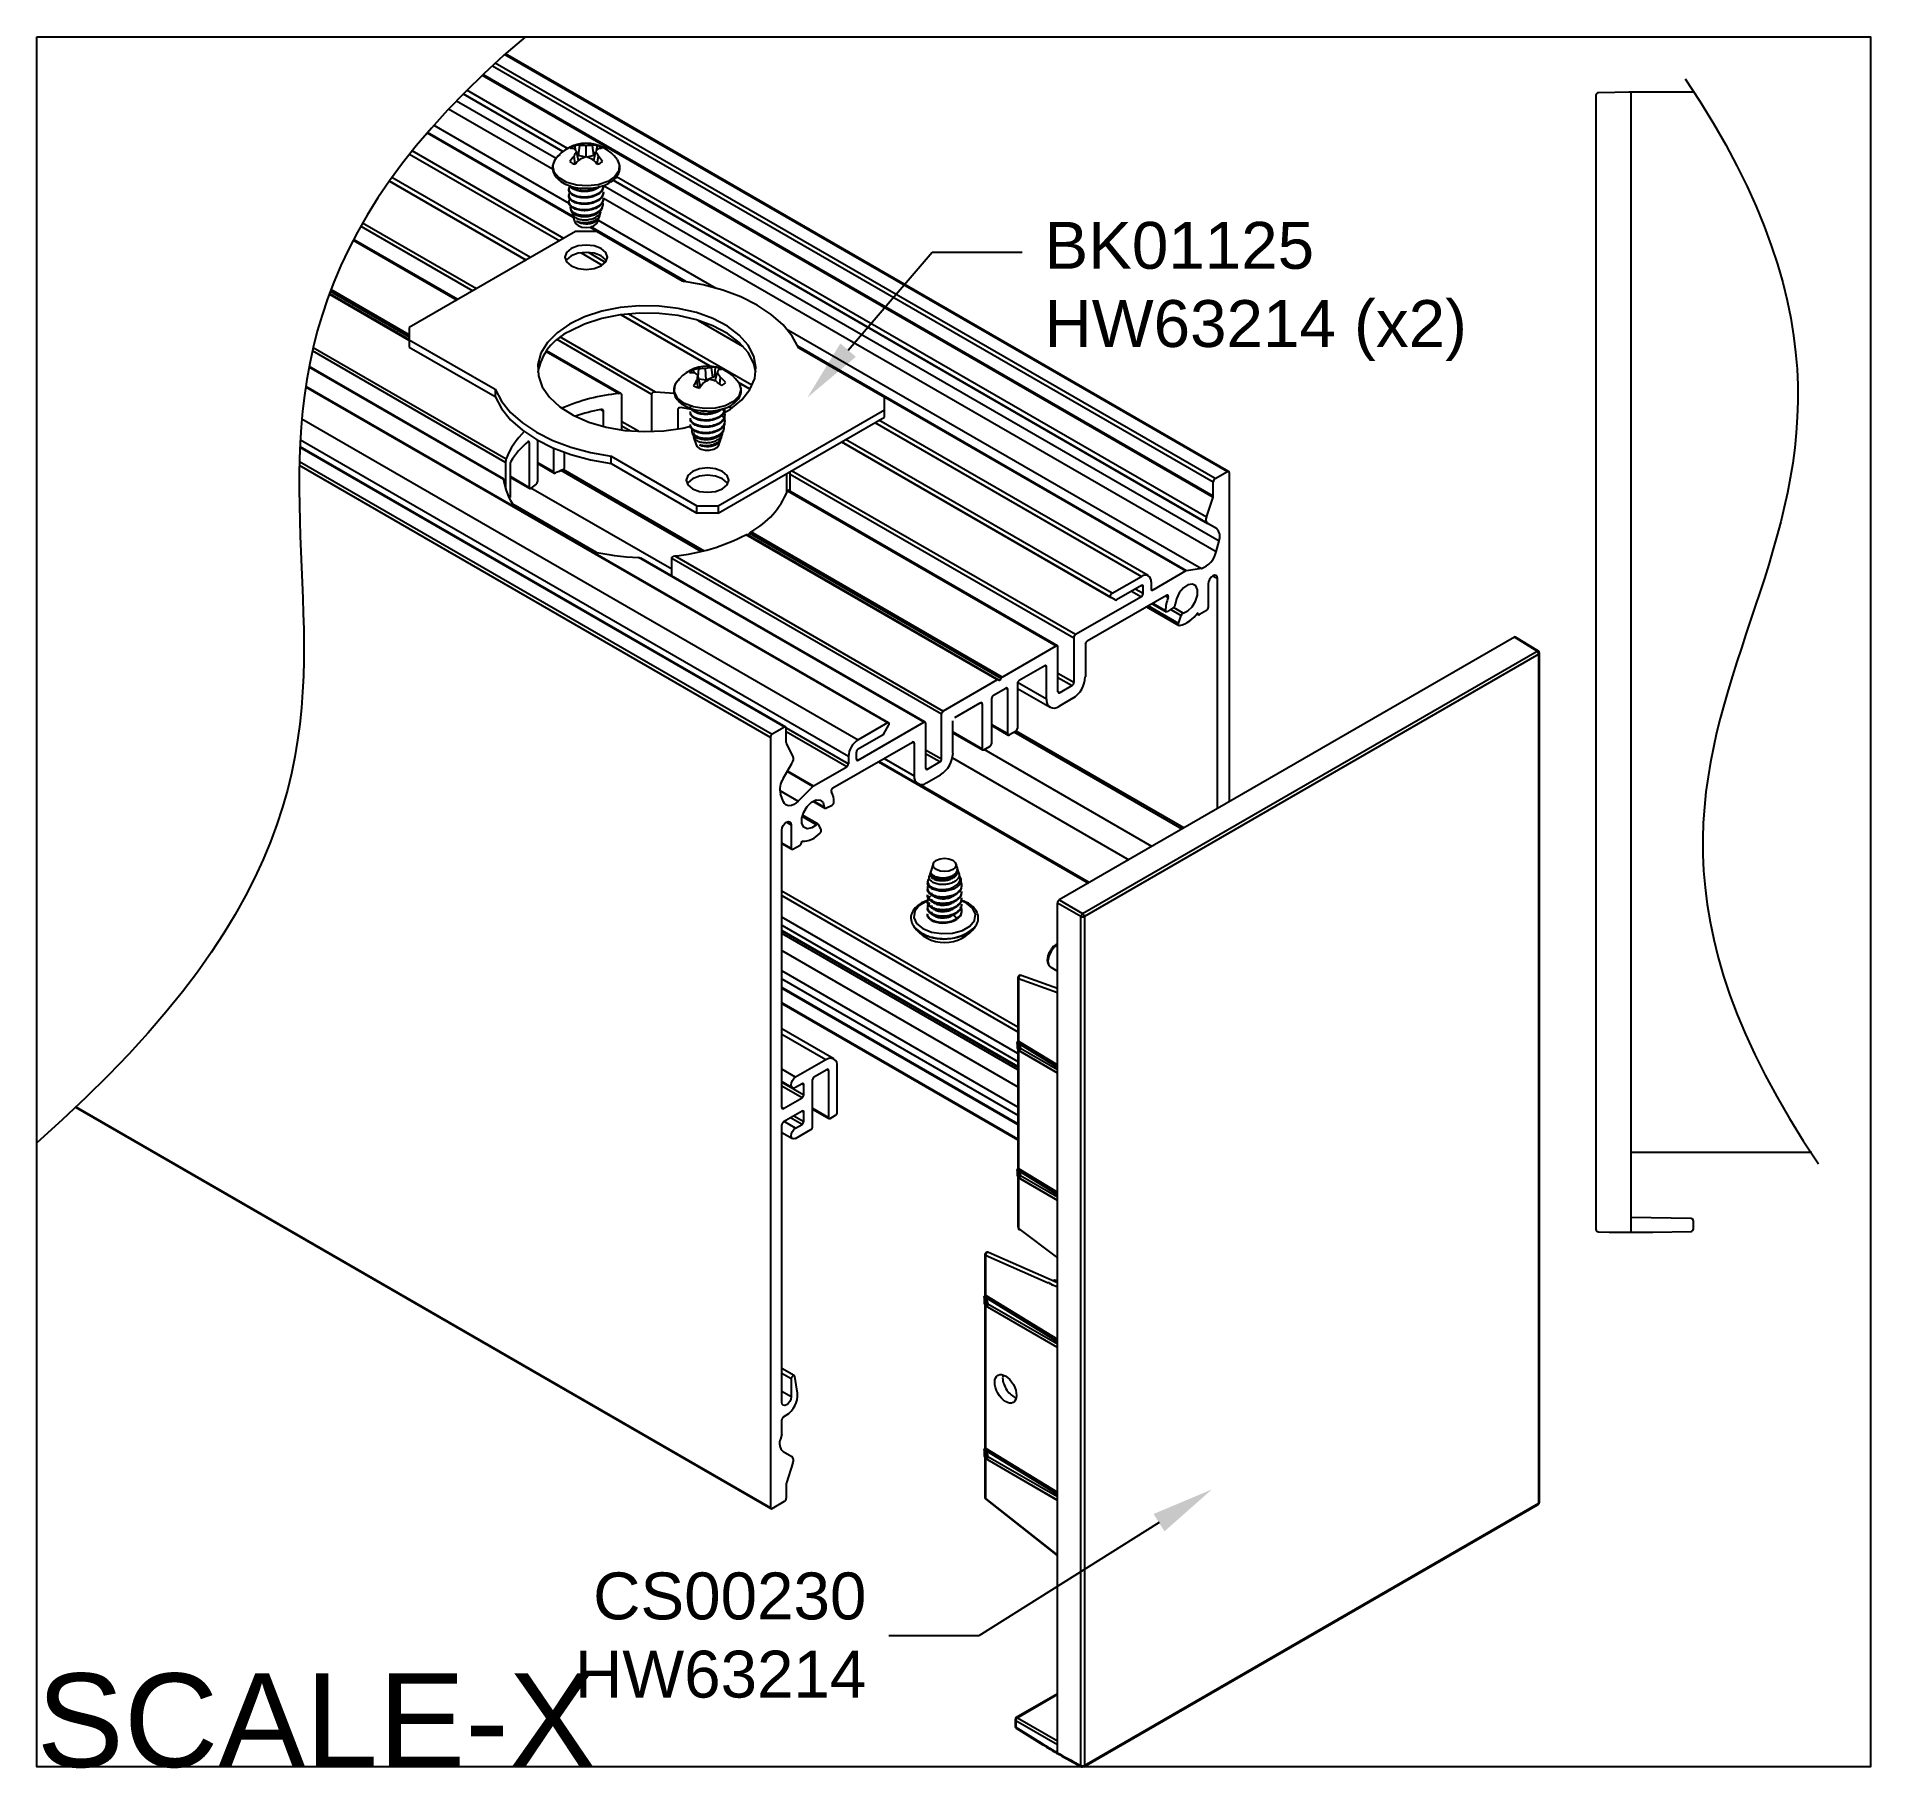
# Model space of a CAD drawing. Extents: x 0 to 7.35, y -6.94 to 0.
import ezdxf
from ezdxf import colors
from ezdxf.entities.mleader import LeaderData, LeaderLine
from ezdxf.math import Vec2, Vec3

# ---------------------------------------------------------------- set-up
doc = ezdxf.new("R2010")
doc.units = 0
doc.header["$LTSCALE"] = 0.5
doc.header["$MEASUREMENT"] = 0
for name, color, linetype in [('Dimension', 10, 'CONTINUOUS'), ('End Cap', 92, 'CONTINUOUS'), ('FAB DWG', 221, 'CONTINUOUS'), ('Hardware', 242, 'CONTINUOUS'), ('Housing', 150, 'CONTINUOUS')]:
    doc.layers.add(name, color=color, linetype=linetype)
doc.layers.add('Text-Unprinted', color=131, linetype='CONTINUOUS', plot=False)
doc.styles.add('LSAD_Standard', font='arial.ttf')
doc.styles.get("Standard").update_dxf_attribs({"font": 'arial.ttf'})

msp = doc.modelspace()

# ---------------------------------------------------------------- texts
at = {"layer": 'Text-Unprinted', "ltscale": 0.5, "transparency": 16777216, "style": 'LSAD_Standard'}
msp.add_attdef('SCALE-X', (0, -6.9352), 'XEffectiveScaleFactor', height=0.375, dxfattribs=at)

# ---------------------------------------------------------------- linework, layer by layer
at = {"layer": 'Dimension', "transparency": 16777216}
for points in [[(1.9588, 0), (1.0103, -0.8014), (1.0552, -2.1288), (1.1245, -3.4454), (0, -4.4331)], [(6.6063, -0.1686), (7.2607, -1.1459), (6.8733, -2.3428), (6.4664, -3.5235), (7.1402, -4.5171)]]:
    msp.add_open_spline(points, degree=3, dxfattribs=at)
at = {"layer": 'End Cap', "linetype": 'Continuous', "lineweight": 25, "transparency": 16777216}
for p, q in [((6.2488, -0.2348), (6.2488, -4.7803)), ((6.3894, -0.2225), (6.2586, -0.2248)), ((6.3894, -0.2325), (6.3894, -0.2225)), ((6.3894, -4.7918), (6.3894, -0.2325)), ((6.6296, -4.7367), (6.3894, -4.7325)), ((6.6394, -4.7783), (6.6394, -4.7467)), ((6.2586, -4.7903), (6.3022, -4.791)), ((6.4767, -4.791), (6.6296, -4.7883))]:
    msp.add_line(p, q, dxfattribs=at)
at = {"layer": 'End Cap', "transparency": 16777216}
for p, q in [((5.9218, -2.4069), (4.0974, -3.4601)), ((6.0126, -2.4631), (5.9218, -2.4069)), ((6.0178, -2.4627), (5.9269, -2.4065)), ((4.1915, -3.5144), (6.0126, -2.4631)), ((6.0196, -2.4753), (4.1985, -3.5266)), ((6.0196, -5.878), (6.0196, -2.4753)), ((6.0225, -5.8739), (6.0225, -2.4712)), ((4.1845, -3.5267), (4.0904, -3.4724)), ((4.0904, -6.8461), (4.0904, -3.4724)), ((4.0974, -3.4601), (4.1915, -3.5144)), ((4.1845, -6.9294), (4.1845, -3.5267)), ((4.1985, -3.5266), (4.1985, -6.9293)), ((4.0637, -3.73), (4.0904, -3.7461)), ((3.932, -3.7721), (3.932, -4.0218)), ((3.9348, -3.7762), (3.9348, -4.0258)), ((4.0904, -3.8327), (3.9348, -3.7762)), ((4.0904, -3.8154), (3.9455, -3.7627)), ((3.9292, -4.0311), (3.9292, -4.0519)), ((3.9295, -4.0348), (3.9295, -4.0534)), ((3.9348, -4.0258), (4.0904, -4.1212)), ((3.9369, -4.0368), (3.942, -4.0539)), ((4.0904, -4.131), (3.9369, -4.0368)), ((3.9366, -4.0593), (3.9315, -4.0423)), ((3.9315, -4.0546), (3.9366, -4.0593)), ((3.932, -4.0601), (3.932, -4.5321)), ((3.9335, -4.0601), (3.9323, -4.0591)), ((3.9343, -4.0603), (3.9394, -4.0651)), ((3.9348, -4.0641), (3.9348, -4.5361)), ((4.0904, -4.1546), (3.9348, -4.0641)), ((3.9413, -4.0665), (4.0904, -4.1526)), ((3.942, -4.0539), (4.0904, -4.1395)), ((3.9292, -4.5414), (3.9292, -4.5622)), ((3.9295, -4.5451), (3.9295, -4.5637)), ((3.9366, -4.5697), (3.9315, -4.5526)), ((3.9348, -4.5361), (4.0904, -4.6315)), ((3.9369, -4.5471), (3.942, -4.5642)), ((4.0904, -4.6413), (3.9369, -4.5471)), ((3.9315, -4.5649), (3.9366, -4.5697)), ((3.932, -4.5704), (3.932, -4.7727)), ((3.9335, -4.5704), (3.9323, -4.5695)), ((3.9343, -4.5707), (3.9394, -4.5755)), ((3.9348, -4.5744), (3.9348, -4.7767)), ((4.0904, -4.665), (3.9348, -4.5744)), ((3.9413, -4.5768), (4.0904, -4.6629)), ((3.942, -4.5642), (4.0904, -4.6499)), ((3.9348, -4.7767), (4.0904, -4.8939)), ((3.8, -4.8816), (3.8, -5.0404)), ((4.0531, -4.9962), (3.8028, -4.8856)), ((3.8028, -4.8856), (3.8028, -5.0444)), ((4.0904, -4.9946), (3.8141, -4.8725)), ((4.0534, -4.9935), (4.0531, -4.9937)), ((4.0531, -4.9937), (4.0531, -4.9962)), ((4.0715, -5.0043), (4.0531, -4.9937)), ((4.0752, -4.9856), (4.0753, -4.9856)), ((4.0755, -4.9854), (4.0753, -4.9856)), ((4.0804, -4.9859), (4.0784, -4.987)), ((4.0904, -4.9912), (4.0804, -4.9859)), ((4.0904, -4.988), (4.0852, -4.9853)), ((3.7972, -5.0497), (3.7972, -5.0747)), ((3.7975, -5.0534), (3.7975, -5.0762)), ((3.8063, -5.0838), (3.7995, -5.0609)), ((3.8028, -5.0444), (4.0904, -5.2208)), ((3.8049, -5.0554), (3.8117, -5.0783)), ((4.0904, -5.2306), (3.8049, -5.0554)), ((4.0904, -5.0127), (4.0715, -5.0043)), ((3.7995, -5.0773), (3.8063, -5.0838)), ((3.8, -5.0829), (3.8, -5.6528)), ((3.8015, -5.0828), (3.8003, -5.0819)), ((3.8023, -5.0831), (3.8091, -5.0895)), ((3.8028, -5.0869), (3.8028, -5.6568)), ((4.0904, -5.2543), (3.8028, -5.0869)), ((3.811, -5.0909), (4.0904, -5.2522)), ((3.8117, -5.0783), (4.0904, -5.2392)), ((3.8028, -5.6568), (4.0904, -5.8332)), ((3.7972, -5.6621), (3.7972, -5.6871)), ((3.7975, -5.6658), (3.7975, -5.6886)), ((3.8063, -5.6962), (3.7995, -5.6733)), ((3.7995, -5.6898), (3.8063, -5.6962)), ((3.8, -5.6953), (3.8, -5.8544)), ((3.8015, -5.6953), (3.8003, -5.6943)), ((3.8023, -5.6955), (3.8091, -5.7019)), ((3.8028, -5.6993), (3.8028, -5.8584)), ((4.0904, -5.8667), (3.8028, -5.6993)), ((3.8049, -5.6678), (3.8117, -5.6907)), ((4.0904, -5.843), (3.8049, -5.6678)), ((3.811, -5.7033), (4.0904, -5.8646)), ((3.8117, -5.6907), (4.0904, -5.8516)), ((3.8028, -5.8584), (4.0904, -6.0864)), ((3.8038, -5.8622), (4.0904, -6.0894)), ((4.1985, -6.9293), (6.0196, -5.878)), ((4.1964, -6.9339), (6.0175, -5.8826)), ((4.0904, -6.6421), (3.9257, -6.7371)), ((4.0904, -6.6453), (3.9306, -6.7376)), ((3.9207, -6.7458), (3.9207, -6.7716)), ((4.0904, -6.8461), (3.9235, -6.7498)), ((3.9235, -6.7498), (3.9235, -6.7756)), ((3.9306, -6.7376), (4.0904, -6.8298)), ((3.9235, -6.7756), (4.0297, -6.8413)), ((3.9254, -6.7801), (4.0317, -6.8458)), ((4.0904, -6.8782), (4.0904, -6.8461)), ((4.1531, -6.9126), (4.1845, -6.9294)), ((4.1554, -6.9172), (4.1867, -6.934))]:
    msp.add_line(p, q, dxfattribs=at)
at = {"layer": 'End Cap', "transparency": 16777216, "flags": 128}
for points in [[(4.0904, -3.6386), (4.0785, -3.648), (4.0649, -3.6654), (4.0558, -3.6856), (4.0527, -3.7054), (4.0561, -3.7214), (4.0637, -3.73)], [(3.9455, -3.7627), (3.9453, -3.7627), (3.9427, -3.7626), (3.9401, -3.7637), (3.9376, -3.766), (3.9358, -3.7691), (3.9348, -3.7727), (3.9348, -3.7762)], [(3.9292, -4.0519), (3.9293, -4.0526), (3.9295, -4.0534)], [(3.942, -4.0539), (3.9408, -4.0558), (3.9399, -4.0579), (3.9394, -4.06), (3.9392, -4.0619), (3.9394, -4.0637), (3.9399, -4.0651), (3.9408, -4.0662), (3.9413, -4.0665)], [(3.9292, -4.5622), (3.9293, -4.563), (3.9295, -4.5637)], [(3.942, -4.5642), (3.9408, -4.5662), (3.9399, -4.5682), (3.9394, -4.5703), (3.9392, -4.5723), (3.9394, -4.574), (3.9399, -4.5755), (3.9408, -4.5765), (3.9413, -4.5768)], [(3.8141, -4.8725), (3.8133, -4.8722), (3.8108, -4.8723), (3.8082, -4.8736), (3.8058, -4.8759), (3.804, -4.8789), (3.803, -4.8823), (3.8028, -4.8856)], [(3.7972, -5.0747), (3.7973, -5.0754), (3.7975, -5.0762)], [(3.8117, -5.0783), (3.8105, -5.0802), (3.8096, -5.0823), (3.8091, -5.0844), (3.8089, -5.0863), (3.8091, -5.0881), (3.8096, -5.0895), (3.8105, -5.0906), (3.811, -5.0909)], [(3.7972, -5.6871), (3.7973, -5.6878), (3.7975, -5.6886)], [(3.8117, -5.6907), (3.8105, -5.6926), (3.8096, -5.6947), (3.8091, -5.6968), (3.8089, -5.6987), (3.8091, -5.7005), (3.8096, -5.7019), (3.8105, -5.703), (3.811, -5.7033)], [(3.8028, -5.8584), (3.8029, -5.8607), (3.8038, -5.8622)]]:
    msp.add_lwpolyline(points, dxfattribs=at)
at = {"layer": 'End Cap', "linetype": 'Continuous', "lineweight": 25, "transparency": 16777216}
for centre, radius, start, end in [((6.2588, -0.2348), 0.01, 91, 180), ((6.6294, -4.7467), 0.01, 0, 89), ((6.2588, -4.7803), 0.01, 180, 269), ((6.3894, 0.2082), 5, 269, 271), ((6.6294, -4.7783), 0.01, 271, 0)]:
    msp.add_arc(centre, radius, start, end, dxfattribs=at)
at = {"layer": 'End Cap', "transparency": 16777216}
for centre, radius, start, end in [((6.0156, -2.4672), 0.00501, 63.65841, 125.5265), ((6.0042, -2.476), 0.0154, 2.65231, 56.77029), ((6.0125, -2.4712), 0.01, 0, 58.27094), ((6.0176, -2.4708), 0.00494, 293.75853, 354.92133), ((4.2003, -3.5277), 0.0159, 123.52223, 176.47777), ((4.1914, -3.5129), 0.0154, 243.23378, 297.34352), ((4.1831, -3.5273), 0.0154, 2.65231, 56.77029), ((3.942, -3.7721), 0.01, 70.03308, 180), ((3.937, -3.7717), 0.00495, 185.36197, 244.61206), ((3.94, -4.0452), 0.00892, 110.2588, 161.1419), ((3.937, -4.0213), 0.00495, 185.36197, 244.61206), ((3.9392, -4.0519), 0.01, 180, 226.51202), ((3.9394, -4.052), 0.00998, 187.9492, 233.73826), ((3.9406, -4.0537), 0.00911, 185.18148, 226.44428), ((3.937, -4.0596), 0.00495, 185.38905, 244.60976), ((3.945, -4.0622), 0.00892, 110.2588, 161.1419), ((3.9457, -4.0585), 0.00911, 185.18148, 226.44428), ((3.9463, -4.0578), 0.01, 226.64828, 240.00269), ((3.94, -4.5555), 0.00892, 110.2588, 161.1419), ((3.937, -4.5316), 0.00495, 185.36197, 244.61206), ((3.9392, -4.5622), 0.01, 180, 226.51202), ((3.9394, -4.5623), 0.00998, 187.9492, 233.73826), ((3.9406, -4.5641), 0.00911, 185.18148, 226.44428), ((3.937, -4.57), 0.00497, 186.18976, 244.54152), ((3.945, -4.5726), 0.00892, 110.2588, 161.1419), ((3.9457, -4.5689), 0.00911, 185.18148, 226.44428), ((3.9463, -4.5682), 0.01, 226.64828, 240.00269), ((3.942, -4.7727), 0.01, 198.67128, 233.22198), ((3.81, -4.8816), 0.01, 66.15575, 180), ((3.805, -4.8811), 0.00495, 185.36197, 244.61206), ((4.0805, -4.9941), 0.01, 61.73443, 119.99731), ((4.0776, -4.9899), 0.0049, 55.05895, 114.97669), ((4.0749, -4.9821), 0.00602, 277.42243, 305.23935), ((4.0833, -4.9898), 0.00494, 67.03481, 126.39809), ((3.808, -5.0638), 0.00892, 110.2588, 161.1419), ((3.805, -5.0399), 0.00495, 185.36197, 244.61206), ((3.8072, -5.0747), 0.01, 180, 226.51202), ((3.8074, -5.0748), 0.00998, 187.9492, 233.73826), ((3.8086, -5.0765), 0.00911, 185.18148, 226.44428), ((3.805, -5.0824), 0.00495, 185.38905, 244.60976), ((3.8148, -5.0866), 0.00892, 110.2588, 161.1419), ((3.8154, -5.0829), 0.00911, 185.18148, 226.44428), ((3.816, -5.0823), 0.01, 226.64828, 240.00269), ((3.805, -5.6523), 0.00495, 185.36197, 244.61206), ((3.8072, -5.6871), 0.01, 180, 226.51202), ((3.8074, -5.6872), 0.00998, 187.9492, 233.73826), ((3.808, -5.6762), 0.00892, 110.2588, 161.1419), ((3.8086, -5.6889), 0.00911, 185.18148, 226.44428), ((3.805, -5.6948), 0.00497, 186.18976, 244.54152), ((3.8148, -5.699), 0.00892, 110.2588, 161.1419), ((3.8154, -5.6953), 0.00911, 185.18148, 226.44428), ((3.816, -5.6947), 0.01, 226.64828, 240.00269), ((3.81, -5.8544), 0.01, 180, 231.58622), ((3.805, -5.8539), 0.00495, 185.36197, 244.61206), ((6.0125, -5.8739), 0.01, 299.99731, 0), ((6.0147, -5.8786), 0.00494, 305.07521, 6.23697), ((6.0176, -5.8735), 0.00494, 293.75853, 354.92133), ((3.9307, -6.7458), 0.01, 119.99731, 180), ((3.9256, -6.7453), 0.00495, 185.36197, 244.61206), ((3.9384, -6.7502), 0.0149, 121.72152, 178.27848), ((3.9278, -6.7416), 0.00495, 55.39586, 114.63978), ((3.9307, -6.7716), 0.01, 180, 238.27094), ((3.9256, -6.7712), 0.00495, 185.36197, 244.61206), ((3.9284, -6.7762), 0.00494, 173.59852, 232.96705), ((4.0347, -6.8419), 0.00494, 173.59604, 232.9961), ((4.1581, -6.913), 0.00501, 174.46982, 236.34336), ((4.1895, -6.9299), 0.00501, 174.46982, 236.34336), ((4.1914, -6.9156), 0.0154, 243.23378, 297.34352), ((4.1914, -6.9252), 0.01, 241.73443, 299.99731), ((4.1936, -6.9299), 0.00494, 305.07521, 6.23697)]:
    msp.add_arc(centre, radius, start, end, dxfattribs=at)
for centre, major_axis, ratio, start_param, end_param in [((5.9218, -2.4151), (0.005, 0.00866), 0.577206, 6.265736, 7.06835), ((4.0974, -3.4683), (0.005, 0.00866), 0.577557, 0.785469, 2.355961), ((3.938, -4.0436), (-0.0091, 0.0285), 0.195013, 1.194924, 1.463446), ((3.9279, -4.0299), (0.00477, 0.0088), 0.574367, 4.834864, 5.482756), ((3.9477, -4.0421), (-0.0174, 0.0208), 0.197703, 0.885027, 1.153549), ((3.938, -4.0813), (-0.009, 0.0278), 0.203621, 5.926246, 6.194768), ((3.9279, -4.0683), (0.00497, 0.00868), 0.559977, 5.495859, 6.143752), ((3.938, -4.5539), (-0.0091, 0.0285), 0.195013, 1.194924, 1.463446), ((3.9279, -4.5403), (0.00477, 0.0088), 0.574367, 4.834864, 5.482756), ((3.9477, -4.5524), (-0.0174, 0.0208), 0.197703, 0.885027, 1.153549), ((3.938, -4.5916), (-0.009, 0.0278), 0.203621, 5.926246, 6.194768), ((3.9279, -4.5786), (0.00497, 0.00868), 0.559977, 5.495859, 6.143752), ((4.0787, -5.0003), (0.0612, -0.0348), 0.100237, 4.344529, 4.651458), ((4.1392, -5.0352), (0.1224, -0.0697), 0.100237, 2.037078, 2.146719), ((3.806, -5.0622), (-0.0091, 0.0285), 0.195013, 1.194924, 1.463446), ((3.7959, -5.0486), (0.00477, 0.0088), 0.574367, 4.834864, 5.482756), ((3.8157, -5.0607), (-0.0174, 0.0208), 0.197703, 0.885027, 1.153549), ((3.806, -5.1041), (-0.009, 0.0278), 0.203621, 5.926246, 6.194768), ((3.7959, -5.0911), (0.00497, 0.00868), 0.559977, 5.495859, 6.143752), ((3.916, -5.4005), (-0.0321, 0.0536), 0.587369, 0.532806, 0.776443), ((3.916, -5.4005), (-0.0321, 0.0536), 0.587369, 0.776443, 2.555812), ((3.7959, -5.661), (0.00477, 0.0088), 0.574367, 4.834864, 5.482756), ((3.806, -5.6746), (-0.0091, 0.0285), 0.195013, 1.194924, 1.463446), ((3.806, -5.7165), (-0.009, 0.0278), 0.203621, 5.926246, 6.194768), ((3.8157, -5.6731), (-0.0174, 0.0208), 0.197703, 0.885027, 1.153549), ((3.7959, -5.7035), (0.00497, 0.00868), 0.559977, 5.495859, 6.143752), ((4.0902, -2.8036), (-2.4305, 4.3585), 0.567218, 2.34725, 2.364738), ((4.0905, -2.8037), (-2.5612, 4.283), 0.587369, 2.347204, 2.364692)]:
    msp.add_ellipse(centre, major_axis=major_axis, ratio=ratio, start_param=start_param, end_param=end_param, dxfattribs=at)
msp.add_ellipse((3.8829, -5.4197), major_axis=(-0.0304, 0.0546), ratio=0.567218, dxfattribs=at)
for points, knots in [([(4.063, -3.6618), (4.0607, -3.6653), (4.0545, -3.6747), (4.0497, -3.6924), (4.0497, -3.7097), (4.0543, -3.7225), (4.0601, -3.7266), (4.0621, -3.7281)], [0, 0, 0, 0, 0.154469, 0.405772, 0.665138, 0.881013, 1, 1, 1, 1]), ([(4.0904, -3.6362), (4.0873, -3.6376), (4.0789, -3.6416), (4.0691, -3.6511), (4.0644, -3.6594), (4.063, -3.6618)], [0, 0, 0, 0, 0.296448, 0.802846, 1, 1, 1, 1]), ([(3.932, -4.0218), (3.932, -4.0224), (3.9319, -4.0237), (3.9312, -4.0267), (3.93, -4.0295), (3.9291, -4.031), (3.9288, -4.0314)], [0, 0, 0, 0, 0.24672, 0.545228, 0.87321, 1, 1, 1, 1]), ([(3.9294, -4.0306), (3.9293, -4.0307), (3.9291, -4.0309), (3.9292, -4.0312), (3.9292, -4.0315)], [0, 0, 0, 0, 0.306688, 1, 1, 1, 1]), ([(3.9292, -4.0315), (3.9298, -4.0314), (3.9308, -4.0314), (3.9326, -4.0315), (3.9335, -4.0316), (3.9335, -4.0316)], [0, 0, 0, 0, 0.516727, 0.980694, 1, 1, 1, 1]), ([(3.9295, -4.0348), (3.9295, -4.0347), (3.9294, -4.0336), (3.9293, -4.0325), (3.9292, -4.0315)], [0, 0, 0, 0, 0.04087, 1, 1, 1, 1]), ([(3.9319, -4.0587), (3.9319, -4.0587), (3.9319, -4.0586), (3.932, -4.0595), (3.932, -4.0601)], [0, 0, 0, 0, 0.393004, 1, 1, 1, 1]), ([(3.932, -4.5321), (3.932, -4.5327), (3.9319, -4.5341), (3.9312, -4.5371), (3.93, -4.5398), (3.9291, -4.5413), (3.9288, -4.5418)], [0, 0, 0, 0, 0.24672, 0.545228, 0.87321, 1, 1, 1, 1]), ([(3.9294, -4.5409), (3.9293, -4.541), (3.9291, -4.5412), (3.9292, -4.5416), (3.9292, -4.5418)], [0, 0, 0, 0, 0.306688, 1, 1, 1, 1]), ([(3.9292, -4.5418), (3.9298, -4.5418), (3.9308, -4.5417), (3.9326, -4.5418), (3.9335, -4.5419), (3.9335, -4.5419)], [0, 0, 0, 0, 0.516727, 0.980694, 1, 1, 1, 1]), ([(3.9295, -4.5451), (3.9295, -4.5451), (3.9294, -4.544), (3.9293, -4.5429), (3.9292, -4.5418)], [0, 0, 0, 0, 0.04087, 1, 1, 1, 1]), ([(3.9319, -4.5691), (3.9319, -4.569), (3.9319, -4.569), (3.932, -4.5699), (3.932, -4.5704)], [0, 0, 0, 0, 0.393004, 1, 1, 1, 1]), ([(3.9348, -4.7767), (3.9348, -4.7772), (3.9348, -4.7783), (3.9352, -4.7798), (3.9362, -4.7811), (3.9381, -4.7813), (3.9395, -4.7811), (3.9402, -4.7807), (3.9402, -4.7807)], [0, 0, 0, 0, 0.14956, 0.292138, 0.55514, 0.790827, 0.999789, 1, 1, 1, 1]), ([(4.0752, -4.9855), (4.0752, -4.9856), (4.0743, -4.9863), (4.0732, -4.9864), (4.0721, -4.9865)], [0, 0, 0, 0, 0.078153, 1, 1, 1, 1]), ([(4.0753, -4.9856), (4.0753, -4.9856), (4.0755, -4.9855), (4.0759, -4.9858), (4.0766, -4.9862), (4.0779, -4.9868), (4.0784, -4.987)], [0, 0, 0, 0, 0.22686, 0.390103, 0.755338, 1, 1, 1, 1]), ([(3.8, -5.0404), (3.8, -5.041), (3.7999, -5.0424), (3.7992, -5.0454), (3.798, -5.0481), (3.7971, -5.0496), (3.7968, -5.0501)], [0, 0, 0, 0, 0.24672, 0.545228, 0.87321, 1, 1, 1, 1]), ([(3.7974, -5.0492), (3.7973, -5.0493), (3.7971, -5.0495), (3.7972, -5.0499), (3.7972, -5.0501)], [0, 0, 0, 0, 0.306688, 1, 1, 1, 1]), ([(3.7972, -5.0501), (3.7978, -5.0501), (3.7988, -5.05), (3.8005, -5.0501), (3.8015, -5.0502), (3.8015, -5.0502)], [0, 0, 0, 0, 0.516727, 0.980694, 1, 1, 1, 1]), ([(3.7975, -5.0534), (3.7975, -5.0534), (3.7974, -5.0523), (3.7973, -5.0512), (3.7972, -5.0501)], [0, 0, 0, 0, 0.04087, 1, 1, 1, 1]), ([(3.7999, -5.0815), (3.7999, -5.0815), (3.7999, -5.0814), (3.8, -5.0823), (3.8, -5.0829)], [0, 0, 0, 0, 0.393004, 1, 1, 1, 1]), ([(3.8, -5.6528), (3.8, -5.6534), (3.7999, -5.6548), (3.7992, -5.6578), (3.798, -5.6605), (3.7971, -5.662), (3.7968, -5.6625)], [0, 0, 0, 0, 0.24672, 0.545228, 0.87321, 1, 1, 1, 1]), ([(3.7974, -5.6616), (3.7973, -5.6617), (3.7971, -5.662), (3.7972, -5.6623), (3.7972, -5.6625)], [0, 0, 0, 0, 0.306688, 1, 1, 1, 1]), ([(3.7972, -5.6625), (3.7978, -5.6625), (3.7988, -5.6624), (3.8005, -5.6625), (3.8015, -5.6626), (3.8015, -5.6626)], [0, 0, 0, 0, 0.5167269, 0.9806936, 1, 1, 1, 1]), ([(3.7975, -5.6658), (3.7975, -5.6658), (3.7974, -5.6647), (3.7973, -5.6636), (3.7972, -5.6625)], [0, 0, 0, 0, 0.04087, 1, 1, 1, 1]), ([(3.7999, -5.6939), (3.7999, -5.6939), (3.7999, -5.6938), (3.8, -5.6947), (3.8, -5.6953)], [0, 0, 0, 0, 0.393004, 1, 1, 1, 1]), ([(4.0317, -6.8458), (4.0368, -6.8489), (4.0571, -6.8615), (4.0775, -6.8738), (4.0928, -6.883)], [0, 0, 0, 0, 0.25, 1, 1, 1, 1]), ([(4.0925, -6.8827), (4.0923, -6.8826), (4.0915, -6.8823), (4.0906, -6.8808), (4.0905, -6.879), (4.0904, -6.8782)], [0, 0, 0, 0, 0.150056, 0.575028, 1, 1, 1, 1]), ([(4.0921, -6.8825), (4.0973, -6.8855), (4.1184, -6.8972), (4.1395, -6.9086), (4.1554, -6.9172)], [0, 0, 0, 0, 0.25, 1, 1, 1, 1])]:
    msp.add_open_spline(points, degree=3, knots=knots, dxfattribs=at)
at = {"layer": 'Hardware', "transparency": 16777216}
for p, q in [((2.1718, -0.4764), (2.1763, -0.4357)), ((2.2021, -0.482), (2.2021, -0.437)), ((2.2325, -0.4764), (2.228, -0.4357)), ((2.2439, -0.4565), (2.2475, -0.4361)), ((2.1586, -0.5093), (2.1534, -0.4788)), ((2.1717, -0.4962), (2.1631, -0.4595)), ((2.1718, -0.4764), (2.1663, -0.4732)), ((2.1993, -0.4829), (2.1718, -0.4764)), ((2.2325, -0.4764), (2.205, -0.4829)), ((2.2379, -0.4732), (2.2325, -0.4764)), ((2.2326, -0.4962), (2.2411, -0.4595)), ((2.2456, -0.5093), (2.2508, -0.4788)), ((2.3263, -0.4927), (2.3276, -0.4947)), ((2.1331, -0.6095), (2.1331, -0.6127)), ((2.1331, -0.635), (2.1331, -0.6382)), ((2.2711, -0.5999), (2.2711, -0.5967)), ((2.2711, -0.6254), (2.2711, -0.6222)), ((2.2711, -0.6509), (2.2711, -0.6478)), ((2.1393, -0.6899), (2.1423, -0.699)), ((2.1463, -0.7112), (2.1569, -0.7436)), ((2.2473, -0.7436), (2.254, -0.7232)), ((2.2566, -0.7152), (2.261, -0.7018)), ((2.2662, -0.6862), (2.268, -0.6804)), ((2.1597, -0.7813), (1.4933, -1.1659)), ((2.2446, -0.7813), (2.1597, -0.7813)), ((2.588, -0.9795), (2.2446, -0.7813)), ((1.4933, -1.1659), (1.4933, -1.2442)), ((1.4933, -1.2149), (1.8367, -1.4131)), ((1.4933, -1.2442), (1.8367, -1.4425)), ((3.3971, -1.4465), (3.0537, -1.2483)), ((2.6347, -1.3472), (2.6314, -1.3345)), ((2.6512, -1.4071), (2.6453, -1.3765)), ((2.6594, -1.3965), (2.6499, -1.3565)), ((2.6513, -1.3624), (2.6537, -1.3318)), ((2.6827, -1.3767), (2.6539, -1.3732)), ((2.6827, -1.3767), (2.6809, -1.3301)), ((2.7102, -1.3662), (2.6827, -1.3767)), ((2.7102, -1.3662), (2.7045, -1.3262)), ((2.7172, -1.3603), (2.7102, -1.3662)), ((2.7172, -1.3603), (2.7206, -1.3246)), ((2.7194, -1.3803), (2.7266, -1.348)), ((2.7372, -1.392), (2.741, -1.3659)), ((1.8367, -1.4131), (1.8367, -1.4425)), ((2.6594, -1.3965), (2.6552, -1.4082)), ((3.3971, -1.5248), (3.3971, -1.4465)), ((2.6193, -1.503), (2.6193, -1.5062)), ((2.6193, -1.5285), (2.6193, -1.5317)), ((2.7307, -1.8801), (3.3971, -1.4955)), ((2.7307, -1.9094), (3.3971, -1.5248)), ((2.7573, -1.4934), (2.7573, -1.4902)), ((2.7573, -1.5189), (2.7573, -1.5158)), ((2.7573, -1.5445), (2.7573, -1.5413)), ((2.6193, -1.554), (2.6193, -1.56)), ((2.6257, -1.5833), (2.6287, -1.5925)), ((2.6327, -1.6047), (2.6431, -1.6364)), ((2.7425, -1.6087), (2.7469, -1.5953)), ((2.752, -1.5798), (2.7539, -1.5739)), ((2.3024, -1.6819), (2.6458, -1.8801)), ((2.3024, -1.7112), (2.3024, -1.6819)), ((2.7335, -1.6364), (2.7399, -1.6167)), ((2.3024, -1.7112), (2.6458, -1.9094)), ((2.6458, -1.8801), (2.7307, -1.8801)), ((2.6458, -1.9094), (2.6458, -1.8801)), ((2.7307, -1.9094), (2.6458, -1.9094)), ((2.7307, -1.8801), (2.7307, -1.9094)), ((3.581, -3.352), (3.5774, -3.3631)), ((3.5932, -3.3146), (3.5844, -3.3416)), ((3.5864, -3.3538), (3.5864, -3.3546)), ((3.6896, -3.3329), (3.6836, -3.3146)), ((3.6956, -3.351), (3.6906, -3.3359)), ((3.7026, -3.3724), (3.7001, -3.3649)), ((3.5694, -3.4136), (3.5694, -3.4168)), ((3.5694, -3.4391), (3.5694, -3.4423)), ((3.5715, -3.381), (3.5706, -3.3836)), ((3.7074, -3.4041), (3.7074, -3.4009)), ((3.7074, -3.4296), (3.7074, -3.4264)), ((3.7074, -3.4551), (3.7074, -3.4519)), ((3.5694, -3.4647), (3.5694, -3.4678)), ((3.5694, -3.4902), (3.5694, -3.4934)), ((3.6753, -3.5194), (3.6872, -3.5343)), ((3.7074, -3.4806), (3.7074, -3.4774)), ((3.7074, -3.5061), (3.7074, -3.5029)), ((3.5439, -3.5915), (3.5534, -3.5965))]:
    msp.add_line(p, q, dxfattribs=at)
at = {"layer": 'Hardware', "transparency": 16777216, "flags": 128}
for points in [[(2.3276, -0.4947), (2.3348, -0.5118), (2.333, -0.5372), (2.317, -0.5609), (2.2886, -0.5802), (2.2507, -0.5932), (2.2077, -0.5985), (2.164, -0.5953), (2.1244, -0.5842), (2.0933, -0.5662), (2.074, -0.5434), (2.0685, -0.5182), (2.0775, -0.4933), (2.0779, -0.4927)], [(2.1569, -0.7436), (2.1596, -0.7489), (2.1696, -0.7575)], [(2.1696, -0.7575), (2.1845, -0.7632), (2.2021, -0.7653), (2.2197, -0.7632), (2.2347, -0.7575), (2.2446, -0.7489), (2.2473, -0.7436)], [(2.142, -0.8496), (2.1236, -0.8656), (2.1171, -0.8843), (2.1236, -0.9031), (2.142, -0.919), (2.1696, -0.9297), (2.2021, -0.9334), (2.2347, -0.9297), (2.2622, -0.919), (2.2807, -0.9031), (2.2871, -0.8843), (2.2807, -0.8656), (2.2622, -0.8496), (2.2347, -0.839), (2.2021, -0.8353), (2.1696, -0.839), (2.142, -0.8496)], [(2.142, -0.879), (2.1236, -0.8949), (2.121, -0.899)], [(2.2832, -0.899), (2.2807, -0.8949), (2.2622, -0.879), (2.2347, -0.8683), (2.2021, -0.8646), (2.1696, -0.8683), (2.142, -0.879)], [(3.0537, -1.2483), (3.0281, -1.2005), (2.9913, -1.1552), (2.944, -1.1133), (2.8871, -1.0756), (2.8218, -1.0428), (2.7492, -1.0155), (2.6708, -0.9943), (2.588, -0.9795)], [(2.7559, -1.507), (2.781, -1.4925), (2.8257, -1.4553), (2.8581, -1.4141), (2.8773, -1.3702), (2.8826, -1.325), (2.8738, -1.28), (2.8512, -1.2367), (2.8156, -1.1964), (2.7681, -1.1603), (2.7102, -1.1298), (2.6438, -1.1057), (2.571, -1.0889), (2.4942, -1.0798), (2.4158, -1.0788), (2.3383, -1.0858), (2.2643, -1.1008), (2.196, -1.1231), (2.1358, -1.1522)], [(2.1358, -1.1522), (2.0856, -1.1869), (2.0469, -1.2263), (2.021, -1.269), (2.0087, -1.3137), (2.0104, -1.359), (2.0262, -1.4033), (2.0554, -1.4453), (2.0971, -1.4837), (2.15, -1.5171), (2.2124, -1.5445), (2.2823, -1.565), (2.3574, -1.5781), (2.4354, -1.5831), (2.5136, -1.5801), (2.5897, -1.569), (2.6206, -1.5609)], [(2.882, -1.3454), (2.8738, -1.3094), (2.8512, -1.266), (2.8156, -1.2257), (2.7681, -1.1897), (2.7102, -1.1591), (2.6438, -1.135), (2.571, -1.1182), (2.4942, -1.1091), (2.4158, -1.1081), (2.3383, -1.1152), (2.2643, -1.1301), (2.196, -1.1525), (2.1358, -1.1815)], [(2.8174, -1.394), (2.822, -1.4154), (2.814, -1.4404), (2.7924, -1.4625), (2.7595, -1.4794), (2.7189, -1.4892), (2.6749, -1.4909), (2.6325, -1.4842), (2.596, -1.47), (2.5696, -1.4496), (2.556, -1.4255), (2.5567, -1.4001), (2.5641, -1.3854)], [(2.8125, -1.3854), (2.8155, -1.3903), (2.8174, -1.394)], [(1.8367, -1.4131), (1.8623, -1.4609), (1.8991, -1.5062), (1.9464, -1.548), (2.0033, -1.5858), (2.0686, -1.6186), (2.1412, -1.6459), (2.2196, -1.6671), (2.3024, -1.6819)], [(1.8367, -1.4425), (1.8623, -1.4902), (1.8991, -1.5355), (1.9464, -1.5774), (2.0033, -1.6151), (2.0686, -1.6479), (2.1412, -1.6752), (2.2196, -1.6964), (2.3024, -1.7112)], [(2.6624, -1.6534), (2.679, -1.6574), (2.6969, -1.6575), (2.7136, -1.6536), (2.7263, -1.6463), (2.7333, -1.6368), (2.7335, -1.6364)], [(2.6282, -1.7424), (2.6097, -1.7583), (2.6033, -1.7771), (2.6097, -1.7958), (2.6282, -1.8117), (2.6557, -1.8224), (2.6883, -1.8261), (2.7208, -1.8224), (2.7484, -1.8117), (2.7668, -1.7958), (2.7733, -1.7771), (2.7668, -1.7583), (2.7484, -1.7424), (2.7208, -1.7317), (2.6883, -1.728), (2.6557, -1.7317), (2.6282, -1.7424)], [(2.7694, -1.7917), (2.7668, -1.7876), (2.7484, -1.7717), (2.7208, -1.7611), (2.6883, -1.7573), (2.6557, -1.7611), (2.6282, -1.7717)], [(2.6282, -1.7717), (2.6097, -1.7876), (2.6071, -1.7917)], [(3.671, -3.3008), (3.6809, -3.3094), (3.6844, -3.3196), (3.6809, -3.3297), (3.671, -3.3383), (3.656, -3.3441), (3.6384, -3.3461), (3.6208, -3.3441), (3.6059, -3.3383), (3.5959, -3.3297), (3.5924, -3.3196), (3.5959, -3.3094), (3.6059, -3.3008), (3.6208, -3.295), (3.6384, -3.293), (3.656, -3.295), (3.671, -3.3008)], [(3.5665, -3.4654), (3.5369, -3.4827), (3.5187, -3.5052), (3.5149, -3.5299), (3.5261, -3.5539), (3.5508, -3.5743)], [(3.5508, -3.5743), (3.586, -3.5886), (3.6276, -3.595), (3.6705, -3.5928), (3.7095, -3.5823), (3.74, -3.5648), (3.7582, -3.5422), (3.7619, -3.5175), (3.7508, -3.4935), (3.7261, -3.4731), (3.7056, -3.4636)], [(3.5143, -3.5656), (3.5183, -3.5708), (3.5439, -3.5915)]]:
    msp.add_lwpolyline(points, dxfattribs=at)
at = {"layer": 'Hardware', "transparency": 16777216}
for centre, radius, start, end in [((2.2021, -0.5787), 0.151, 34.69539, 145.30461), ((2.1837, -0.5057), 0.0746, 111.17161, 128.81077), ((2.168, -0.5095), 0.0742, 83.62756, 98.75599), ((2.1824, -0.575), 0.1394, 81.86791, 92.51983), ((2.2219, -0.575), 0.1394, 87.48017, 98.13209), ((2.2362, -0.5095), 0.0742, 81.24401, 96.37244), ((2.2206, -0.5057), 0.0746, 51.18923, 68.82839), ((2.14, -0.5119), 0.0644, 77.95809, 92.73172), ((2.2966, -0.6072), 0.1924, 138.10287, 146.11493), ((2.1837, -0.4418), 0.0746, 231.18923, 248.82839), ((2.0875, -0.519), 0.0962, 38.19591, 46.75371), ((2.3063, -0.5437), 0.1661, 149.54306, 156.98565), ((2.3755, -0.7116), 0.2965, 132.21698, 137.54846), ((2.2692, -0.6954), 0.2237, 107.45448, 114.55237), ((2.135, -0.6954), 0.2237, 65.44763, 72.54552), ((2.0287, -0.7116), 0.2965, 42.45154, 47.78302), ((2.3168, -0.519), 0.0962, 133.24629, 141.80409), ((2.098, -0.5437), 0.1661, 23.01435, 30.45694), ((2.2206, -0.4418), 0.0746, 291.17161, 308.81077), ((2.2643, -0.5119), 0.0644, 87.26828, 102.04191), ((2.1076, -0.6072), 0.1924, 33.88507, 41.89713), ((2.2024, -0.6701), 0.0799, 240.75155, 295.36282), ((2.2239, -1.3814), 0.2184, 113.77047, 170.5076), ((2.6883, -1.4714), 0.151, 34.69539, 145.30461), ((2.6586, -1.3824), 0.0551, 119.59287, 141.21886), ((2.6286, -1.4395), 0.0926, 85.70818, 98.05402), ((2.6543, -1.4301), 0.0983, 90.35049, 103.46879), ((2.8241, -1.4896), 0.2116, 147.68995, 154.74089), ((2.5892, -1.435), 0.0992, 52.27254, 62.16977), ((2.8657, -1.4171), 0.2241, 164.30195, 169.56256), ((2.6766, -1.4848), 0.1548, 88.40458, 98.51292), ((2.9534, -1.615), 0.3622, 140.98003, 145.21846), ((2.7907, -1.5799), 0.2264, 114.82128, 121.59172), ((2.7126, -1.4458), 0.1199, 93.86479, 105.3048), ((2.6548, -1.5892), 0.2187, 71.86522, 79.23438), ((2.7173, -1.3755), 0.051, 86.37703, 104.62186), ((2.6937, -1.4412), 0.0843, 69.36485, 73.81476), ((2.6974, -1.4179), 0.0962, 61.18606, 76.07254), ((2.575, -1.5966), 0.2611, 49.32609, 55.50503), ((2.915, -1.4184), 0.2011, 156.01713, 159.51959), ((2.6158, -1.4517), 0.1517, 34.41622, 43.10845), ((2.7466, -1.3739), 0.0404, 94.02089, 112.36892), ((2.6241, -1.5069), 0.1831, 41.66535, 50.32748), ((2.7179, -1.3507), 0.0551, 299.59287, 321.21886), ((2.6791, -1.3151), 0.0962, 241.18606, 256.07254), ((2.6693, -1.6261), 0.0282, 201.40207, 255.95765), ((2.6878, -1.564), 0.0788, 246.78142, 301.90763), ((3.6674, -3.338), 0.0227, 296.20885, 12.90581), ((3.5929, -3.391), 0.0235, 161.62068, 186.72325), ((3.6384, -3.4796), 0.151, 214.70028, 325.29972), ((3.6364, -3.4351), 0.1815, 242.76994, 314.04137)]:
    msp.add_arc(centre, radius, start, end, dxfattribs=at)
for points, knots in [([(2.1603, -0.4565), (2.1601, -0.4554), (2.1589, -0.4486), (2.1577, -0.4418), (2.1567, -0.4361)], [0, 0, 0, 0, 0.160299, 1, 1, 1, 1]), ([(2.0979, -0.4733), (2.0966, -0.4741), (2.0851, -0.4806), (2.0733, -0.4976), (2.065, -0.523), (2.0702, -0.5485), (2.0868, -0.5712), (2.1132, -0.5898), (2.1481, -0.6023), (2.1769, -0.6082), (2.1925, -0.6076), (2.1945, -0.6075)], [0, 0, 0, 0, 0.0186088, 0.1641351, 0.2911291, 0.4254508, 0.5576173, 0.6950227, 0.8370815, 0.9795225, 1, 1, 1, 1]), ([(2.1945, -0.6075), (2.2062, -0.6076), (2.2318, -0.6077), (2.269, -0.5988), (2.3021, -0.5834), (2.3255, -0.5626), (2.3376, -0.5379), (2.3383, -0.5139), (2.33, -0.5006), (2.3266, -0.4952)], [0, 0, 0, 0, 0.133436, 0.289698, 0.446963, 0.605898, 0.746971, 0.897236, 1, 1, 1, 1]), ([(2.2711, -0.5999), (2.27, -0.6057), (2.268, -0.6173), (2.252, -0.632), (2.2292, -0.6424), (2.2021, -0.6473), (2.1751, -0.6456), (2.1518, -0.6384), (2.1376, -0.6269), (2.1314, -0.6172), (2.1332, -0.6127), (2.1332, -0.6127)], [0, 0, 0, 0, 0.125929, 0.250016, 0.374103, 0.501465, 0.623764, 0.750016, 0.876268, 0.998566, 1, 1, 1, 1]), ([(2.2711, -0.6254), (2.27, -0.6312), (2.268, -0.6428), (2.252, -0.6575), (2.2292, -0.668), (2.2021, -0.6728), (2.1751, -0.6711), (2.1518, -0.6639), (2.1376, -0.6524), (2.1314, -0.6427), (2.1332, -0.6382), (2.1332, -0.6382)], [0, 0, 0, 0, 0.125929, 0.250016, 0.374103, 0.501465, 0.623764, 0.750016, 0.876268, 0.998566, 1, 1, 1, 1]), ([(2.2711, -0.6509), (2.27, -0.6568), (2.268, -0.6683), (2.252, -0.6831), (2.2292, -0.6935), (2.2021, -0.6983), (2.1751, -0.6966), (2.1518, -0.6894), (2.1376, -0.6779), (2.1314, -0.6682), (2.1332, -0.6638), (2.1332, -0.6637)], [0, 0, 0, 0, 0.125929, 0.250016, 0.374103, 0.501465, 0.623764, 0.750016, 0.876268, 0.998566, 1, 1, 1, 1]), ([(2.2711, -0.5967), (2.27, -0.6025), (2.268, -0.6141), (2.252, -0.6288), (2.2292, -0.6392), (2.2022, -0.6441), (2.1751, -0.6424), (2.152, -0.6352), (2.1369, -0.6237), (2.131, -0.6101), (2.1355, -0.602), (2.1375, -0.5982)], [0, 0, 0, 0, 0.114105, 0.226541, 0.338977, 0.454381, 0.565196, 0.679594, 0.793992, 0.904807, 1, 1, 1, 1]), ([(2.2711, -0.6222), (2.27, -0.628), (2.268, -0.6396), (2.252, -0.6543), (2.2292, -0.6648), (2.2022, -0.6696), (2.1751, -0.6679), (2.152, -0.6607), (2.1369, -0.6492), (2.131, -0.6357), (2.1355, -0.6275), (2.1375, -0.6237)], [0, 0, 0, 0, 0.114105, 0.226541, 0.338977, 0.454381, 0.565196, 0.679594, 0.793992, 0.904807, 1, 1, 1, 1]), ([(2.2711, -0.6477), (2.27, -0.6536), (2.268, -0.6651), (2.252, -0.6799), (2.2292, -0.6903), (2.2022, -0.6951), (2.1751, -0.6934), (2.152, -0.6863), (2.1369, -0.6747), (2.131, -0.6612), (2.1355, -0.653), (2.1375, -0.6493)], [0, 0, 0, 0, 0.114105, 0.226541, 0.338977, 0.454381, 0.565196, 0.679594, 0.793992, 0.904807, 1, 1, 1, 1]), ([(2.2586, -0.5984), (2.2562, -0.6009), (2.2493, -0.6085), (2.2289, -0.6168), (2.2023, -0.6218), (2.1749, -0.6201), (2.1524, -0.6129), (2.1386, -0.6037), (2.1367, -0.5971), (2.1362, -0.5953)], [0, 0, 0, 0, 0.086174, 0.253931, 0.426117, 0.591457, 0.762141, 0.932825, 1, 1, 1, 1]), ([(2.2522, -0.6014), (2.2518, -0.6018), (2.2465, -0.607), (2.2286, -0.6135), (2.2023, -0.6186), (2.1751, -0.6168), (2.1516, -0.6099), (2.1428, -0.6017), (2.1384, -0.5976)], [0, 0, 0, 0, 0.0163842, 0.2115655, 0.4118993, 0.6042675, 0.8028541, 1, 1, 1, 1]), ([(2.1398, -0.6784), (2.1395, -0.679), (2.1369, -0.683), (2.139, -0.6913), (2.1466, -0.7019), (2.1611, -0.7102), (2.1803, -0.7154), (2.2022, -0.7166), (2.2244, -0.7134), (2.2442, -0.7061), (2.2597, -0.6954), (2.2684, -0.6822), (2.2709, -0.6708), (2.268, -0.6648), (2.2672, -0.6633)], [0, 0, 0, 0, 0.013832, 0.106811, 0.199678, 0.294132, 0.388835, 0.483454, 0.579421, 0.675847, 0.772213, 0.869693, 0.96784, 1, 1, 1, 1]), ([(2.2655, -0.6859), (2.2643, -0.6894), (2.2613, -0.6976), (2.2487, -0.7084), (2.2305, -0.7172), (2.2092, -0.7222), (2.1875, -0.7227), (2.1676, -0.7191), (2.1526, -0.7122), (2.144, -0.7049), (2.1433, -0.7001), (2.1431, -0.6988)], [0, 0, 0, 0, 0.092827, 0.219103, 0.345319, 0.468376, 0.591571, 0.714714, 0.834915, 0.955029, 1, 1, 1, 1]), ([(2.1466, -0.7112), (2.1467, -0.7116), (2.1468, -0.7152), (2.1533, -0.7218), (2.1655, -0.7291), (2.1827, -0.7336), (2.2022, -0.7346), (2.2219, -0.7316), (2.2398, -0.725), (2.253, -0.7153), (2.2602, -0.707), (2.2606, -0.7022), (2.2607, -0.7017)], [0, 0, 0, 0, 0.014888, 0.132648, 0.252677, 0.373069, 0.493329, 0.615512, 0.738359, 0.861115, 0.985452, 1, 1, 1, 1]), ([(2.2559, -0.715), (2.2553, -0.7172), (2.2536, -0.7235), (2.2442, -0.7327), (2.2295, -0.7409), (2.2116, -0.746), (2.1931, -0.7474), (2.1759, -0.7453), (2.1674, -0.7416), (2.1633, -0.7399)], [0, 0, 0, 0, 0.08427, 0.241288, 0.398255, 0.551499, 0.704037, 0.856546, 1, 1, 1, 1]), ([(2.2366, -0.7423), (2.2408, -0.7395), (2.2491, -0.734), (2.2523, -0.7267), (2.2539, -0.7231)], [0, 0, 0, 0, 0.510845, 1, 1, 1, 1]), ([(2.5745, -1.375), (2.5718, -1.3772), (2.5615, -1.3855), (2.5533, -1.4051), (2.5525, -1.431), (2.5652, -1.4555), (2.5878, -1.4758), (2.6197, -1.4908), (2.6517, -1.4993), (2.6722, -1.4996), (2.6791, -1.4997)], [0, 0, 0, 0, 0.049717, 0.187777, 0.334927, 0.47682, 0.620985, 0.771666, 0.924178, 1, 1, 1, 1]), ([(2.6791, -1.4997), (2.6859, -1.5002), (2.7064, -1.5016), (2.7403, -1.4957), (2.7761, -1.4831), (2.8043, -1.4637), (2.8211, -1.4393), (2.8257, -1.4145), (2.8192, -1.4007), (2.8167, -1.3954)], [0, 0, 0, 0, 0.081571, 0.244213, 0.407612, 0.572553, 0.738567, 0.89867, 1, 1, 1, 1]), ([(2.746, -1.4917), (2.7458, -1.492), (2.7422, -1.4976), (2.7265, -1.5058), (2.7018, -1.5138), (2.674, -1.515), (2.6484, -1.5106), (2.6295, -1.5008), (2.6195, -1.4898), (2.6204, -1.483), (2.6206, -1.4807)], [0, 0, 0, 0, 0.00967, 0.161319, 0.316972, 0.466436, 0.620731, 0.775027, 0.924491, 1, 1, 1, 1]), ([(2.7559, -1.4902), (2.7561, -1.4933), (2.7569, -1.502), (2.7465, -1.5156), (2.7273, -1.5284), (2.7016, -1.5361), (2.674, -1.5374), (2.6484, -1.5329), (2.6295, -1.5232), (2.6195, -1.5121), (2.6204, -1.5053), (2.6206, -1.503)], [0, 0, 0, 0, 0.065577, 0.189664, 0.313751, 0.441114, 0.563412, 0.689664, 0.815916, 0.938215, 1, 1, 1, 1]), ([(2.746, -1.4917), (2.746, -1.4917), (2.7522, -1.4958), (2.7572, -1.5075), (2.7578, -1.5248), (2.7468, -1.5411), (2.7272, -1.5539), (2.7016, -1.5616), (2.674, -1.5629), (2.6484, -1.5584), (2.6295, -1.5487), (2.6195, -1.5377), (2.6204, -1.5308), (2.6206, -1.5285)], [0, 0, 0, 0, 0.000013, 0.103297, 0.210858, 0.315652, 0.420447, 0.528007, 0.631291, 0.737914, 0.844537, 0.947821, 1, 1, 1, 1]), ([(2.7559, -1.4934), (2.7561, -1.4965), (2.7569, -1.5052), (2.7465, -1.5188), (2.7273, -1.5315), (2.7016, -1.5393), (2.674, -1.5406), (2.6484, -1.5361), (2.6295, -1.5264), (2.6195, -1.5153), (2.6204, -1.5085), (2.6206, -1.5062)], [0, 0, 0, 0, 0.065577, 0.189664, 0.313751, 0.441114, 0.563412, 0.689664, 0.815916, 0.938215, 1, 1, 1, 1]), ([(2.746, -1.5172), (2.746, -1.5172), (2.7522, -1.5213), (2.7572, -1.5331), (2.7578, -1.5503), (2.7468, -1.5666), (2.7272, -1.5794), (2.7016, -1.5871), (2.674, -1.5884), (2.6484, -1.5839), (2.6295, -1.5742), (2.6195, -1.5632), (2.6204, -1.5563), (2.6206, -1.554)], [0, 0, 0, 0, 0.000013, 0.103297, 0.210858, 0.315652, 0.420447, 0.528007, 0.631291, 0.737914, 0.844537, 0.947821, 1, 1, 1, 1]), ([(2.7559, -1.5189), (2.7561, -1.522), (2.7569, -1.5307), (2.7465, -1.5443), (2.7273, -1.5571), (2.7016, -1.5648), (2.674, -1.5661), (2.6484, -1.5616), (2.6295, -1.5519), (2.6195, -1.5409), (2.6204, -1.534), (2.6206, -1.5317)], [0, 0, 0, 0, 0.065577, 0.189664, 0.313751, 0.441114, 0.563412, 0.689664, 0.815916, 0.938215, 1, 1, 1, 1]), ([(2.7366, -1.4952), (2.7334, -1.4976), (2.724, -1.5044), (2.7014, -1.5104), (2.674, -1.5119), (2.6488, -1.5073), (2.6316, -1.4996), (2.6273, -1.4932), (2.626, -1.4912)], [0, 0, 0, 0, 0.106947, 0.310798, 0.506544, 0.708617, 0.91069, 1, 1, 1, 1]), ([(2.7559, -1.5445), (2.7561, -1.5475), (2.7569, -1.5562), (2.7465, -1.5698), (2.7273, -1.5826), (2.7016, -1.5903), (2.674, -1.5916), (2.6484, -1.5871), (2.6295, -1.5774), (2.6195, -1.5664), (2.6204, -1.5595), (2.6206, -1.5572)], [0, 0, 0, 0, 0.065577, 0.189664, 0.313751, 0.441114, 0.563412, 0.689664, 0.815916, 0.938215, 1, 1, 1, 1]), ([(2.6265, -1.5716), (2.6256, -1.5743), (2.6236, -1.5807), (2.6288, -1.5908), (2.6404, -1.6003), (2.6577, -1.6069), (2.6787, -1.6098), (2.7009, -1.6087), (2.722, -1.6031), (2.7396, -1.5937), (2.7514, -1.5815), (2.7566, -1.5687), (2.7543, -1.5606), (2.7534, -1.5571)], [0, 0, 0, 0, 0.068358, 0.161762, 0.255054, 0.349939, 0.445076, 0.540127, 0.636532, 0.733399, 0.830207, 0.928132, 1, 1, 1, 1]), ([(2.7515, -1.5796), (2.7514, -1.5805), (2.7507, -1.5861), (2.7424, -1.5956), (2.7272, -1.6063), (2.7073, -1.6135), (2.6856, -1.6164), (2.6645, -1.615), (2.6467, -1.61), (2.6336, -1.6021), (2.6304, -1.5955), (2.6289, -1.5924)], [0, 0, 0, 0, 0.022116, 0.148998, 0.275818, 0.399464, 0.52325, 0.646983, 0.76776, 0.88845, 1, 1, 1, 1]), ([(2.6359, -1.5899), (2.6352, -1.5905), (2.6317, -1.5941), (2.6312, -1.6016), (2.6352, -1.6112), (2.6458, -1.6196), (2.6611, -1.6253), (2.6797, -1.6278), (2.6996, -1.6267), (2.7184, -1.6216), (2.7342, -1.6131), (2.7444, -1.6022), (2.749, -1.5928), (2.7479, -1.5878), (2.7477, -1.5869)], [0, 0, 0, 0, 0.021819, 0.11541, 0.209096, 0.302643, 0.397992, 0.49363, 0.589163, 0.686224, 0.783812, 0.881327, 0.980099, 1, 1, 1, 1]), ([(2.7425, -1.6087), (2.7406, -1.6126), (2.7368, -1.6206), (2.7241, -1.6302), (2.7077, -1.6372), (2.6895, -1.6406), (2.6714, -1.6404), (2.6615, -1.6377), (2.6567, -1.6364)], [0, 0, 0, 0, 0.168483, 0.340513, 0.508462, 0.675637, 0.842781, 1, 1, 1, 1]), ([(2.7393, -1.6099), (2.7395, -1.6122), (2.7401, -1.619), (2.7347, -1.6262), (2.7301, -1.6303), (2.7295, -1.6309)], [0, 0, 0, 0, 0.312854, 0.904721, 1, 1, 1, 1]), ([(2.7295, -1.6309), (2.7329, -1.6277), (2.7388, -1.622), (2.7399, -1.6153), (2.7403, -1.6124)], [0, 0, 0, 0, 0.5705809, 1, 1, 1, 1]), ([(3.7017, -3.3726), (3.7027, -3.3751), (3.7053, -3.3822), (3.7016, -3.3943), (3.6913, -3.407), (3.6746, -3.4169), (3.6537, -3.4234), (3.6309, -3.4256), (3.6086, -3.4232), (3.5894, -3.417), (3.5756, -3.4074), (3.5706, -3.3989), (3.5697, -3.3943), (3.5696, -3.3938)], [0, 0, 0, 0, 0.055941, 0.157108, 0.258759, 0.360347, 0.463109, 0.566574, 0.670002, 0.774361, 0.879639, 0.984904, 1, 1, 1, 1]), ([(3.5771, -3.3729), (3.5763, -3.3735), (3.5715, -3.3774), (3.5696, -3.3863), (3.5727, -3.398), (3.5838, -3.4082), (3.601, -3.4154), (3.6221, -3.4189), (3.6448, -3.418), (3.6664, -3.4125), (3.6845, -3.4033), (3.6969, -3.3912), (3.7027, -3.3777), (3.7007, -3.369), (3.6997, -3.365)], [0, 0, 0, 0, 0.018493, 0.111675, 0.204951, 0.297935, 0.388922, 0.480028, 0.570993, 0.659791, 0.748728, 0.837622, 0.924291, 1, 1, 1, 1]), ([(3.6948, -3.3512), (3.6957, -3.3535), (3.6981, -3.3598), (3.6948, -3.3707), (3.6856, -3.3822), (3.6707, -3.3912), (3.6521, -3.3972), (3.6317, -3.3993), (3.6118, -3.3973), (3.5946, -3.3918), (3.5822, -3.3834), (3.5757, -3.3732), (3.577, -3.3664), (3.5776, -3.3631)], [0, 0, 0, 0, 0.051577, 0.144919, 0.238768, 0.332547, 0.427535, 0.523258, 0.61894, 0.715576, 0.813171, 0.910751, 1, 1, 1, 1]), ([(3.5841, -3.3473), (3.5826, -3.3496), (3.579, -3.355), (3.5811, -3.3642), (3.5892, -3.3732), (3.6031, -3.3796), (3.6207, -3.383), (3.64, -3.3828), (3.6588, -3.3785), (3.6748, -3.371), (3.6866, -3.3608), (3.6919, -3.3489), (3.6929, -3.3401), (3.6906, -3.3361), (3.6904, -3.3359)], [0, 0, 0, 0, 0.072133, 0.168254, 0.264325, 0.357919, 0.451446, 0.544931, 0.636103, 0.727034, 0.817936, 0.906681, 0.995018, 1, 1, 1, 1]), ([(3.6775, -3.3584), (3.6732, -3.3611), (3.6647, -3.3666), (3.6476, -3.3715), (3.6296, -3.373), (3.6123, -3.3708), (3.5976, -3.3657), (3.5875, -3.3581), (3.5828, -3.3495), (3.5843, -3.3441), (3.5849, -3.3418)], [0, 0, 0, 0, 0.126933, 0.254203, 0.38216, 0.509983, 0.639778, 0.77057, 0.901277, 1, 1, 1, 1]), ([(3.5864, -3.3546), (3.5864, -3.3547), (3.5851, -3.3579), (3.5897, -3.365), (3.6005, -3.3733), (3.618, -3.3783), (3.6385, -3.3792), (3.6589, -3.3751), (3.6763, -3.3669), (3.6876, -3.3554), (3.692, -3.3441), (3.6895, -3.3377), (3.6887, -3.3358)], [0, 0, 0, 0, 0.001355, 0.116874, 0.236157, 0.355439, 0.470958, 0.591299, 0.708521, 0.825742, 0.946083, 1, 1, 1, 1]), ([(3.5695, -3.4168), (3.5695, -3.4169), (3.5677, -3.4214), (3.5739, -3.431), (3.5881, -3.4426), (3.6114, -3.4497), (3.6385, -3.4514), (3.6655, -3.4466), (3.6883, -3.4362), (3.7043, -3.4214), (3.7064, -3.4099), (3.7074, -3.404)], [0, 0, 0, 0, 0.001434, 0.123732, 0.249984, 0.376236, 0.498535, 0.625897, 0.749984, 0.874071, 1, 1, 1, 1]), ([(3.5695, -3.4391), (3.5695, -3.4392), (3.5677, -3.4437), (3.5739, -3.4534), (3.5881, -3.4649), (3.6114, -3.4721), (3.6385, -3.4738), (3.6655, -3.4689), (3.6883, -3.4585), (3.7043, -3.4437), (3.7064, -3.4322), (3.7074, -3.4264)], [0, 0, 0, 0, 0.001434, 0.123732, 0.249984, 0.376236, 0.498535, 0.625897, 0.749984, 0.874071, 1, 1, 1, 1]), ([(3.5695, -3.4423), (3.5695, -3.4424), (3.5677, -3.4469), (3.5739, -3.4566), (3.5881, -3.4681), (3.6114, -3.4753), (3.6385, -3.4769), (3.6655, -3.4721), (3.6883, -3.4617), (3.7043, -3.4469), (3.7064, -3.4354), (3.7074, -3.4296)], [0, 0, 0, 0, 0.001434, 0.123732, 0.249984, 0.376236, 0.498535, 0.625897, 0.749984, 0.874071, 1, 1, 1, 1]), ([(3.5778, -3.3976), (3.5768, -3.3984), (3.5704, -3.4029), (3.5681, -3.4137), (3.5729, -3.4277), (3.5884, -3.4394), (3.6113, -3.4466), (3.6385, -3.4482), (3.6655, -3.4434), (3.6885, -3.433), (3.7037, -3.4182), (3.7096, -3.4012), (3.7049, -3.3905), (3.7027, -3.3855)], [0, 0, 0, 0, 0.020207, 0.120808, 0.217409, 0.317132, 0.416856, 0.513457, 0.614057, 0.712071, 0.810084, 0.910685, 1, 1, 1, 1]), ([(3.5824, -3.4452), (3.5796, -3.447), (3.5713, -3.4526), (3.5679, -3.4647), (3.573, -3.4788), (3.5884, -3.4904), (3.6113, -3.4976), (3.6385, -3.4993), (3.6655, -3.4944), (3.6883, -3.484), (3.7043, -3.4693), (3.7064, -3.4577), (3.7074, -3.4519)], [0, 0, 0, 0, 0.0536924, 0.1607367, 0.2635247, 0.3696354, 0.4757461, 0.5785342, 0.6855785, 0.7898696, 0.8941608, 1, 1, 1, 1]), ([(3.5864, -3.4312), (3.5864, -3.4312), (3.5851, -3.4345), (3.5897, -3.4415), (3.6005, -3.4498), (3.618, -3.4548), (3.6385, -3.4558), (3.6586, -3.4516), (3.6731, -3.4456), (3.6778, -3.4405), (3.6789, -3.4392)], [0, 0, 0, 0, 0.0018146, 0.1565425, 0.3163122, 0.4760819, 0.6308097, 0.7919969, 0.9490052, 1, 1, 1, 1]), ([(3.5668, -3.4631), (3.5575, -3.467), (3.5365, -3.4757), (3.5152, -3.4957), (3.5029, -3.5203), (3.5025, -3.5461), (3.5121, -3.5611), (3.5166, -3.5681)], [0, 0, 0, 0, 0.181122, 0.403963, 0.601766, 0.812455, 1, 1, 1, 1]), ([(3.5549, -3.5976), (3.5573, -3.5988), (3.5701, -3.6053), (3.5986, -3.6129), (3.6395, -3.6166), (3.6807, -3.6126), (3.718, -3.6013), (3.7483, -3.5835), (3.7678, -3.561), (3.7754, -3.5352), (3.7705, -3.5097), (3.7536, -3.4872), (3.7314, -3.4705), (3.7126, -3.4642), (3.7053, -3.4618)], [0, 0, 0, 0, 0.021145, 0.115551, 0.209906, 0.304259, 0.398964, 0.494454, 0.590918, 0.675102, 0.764144, 0.851757, 0.94284, 1, 1, 1, 1]), ([(3.5695, -3.4679), (3.5695, -3.4679), (3.5677, -3.4724), (3.5739, -3.4821), (3.5881, -3.4936), (3.6114, -3.5008), (3.6385, -3.5025), (3.6655, -3.4976), (3.6883, -3.4872), (3.7043, -3.4724), (3.7064, -3.4609), (3.7074, -3.4551)], [0, 0, 0, 0, 0.001434, 0.123732, 0.249984, 0.376236, 0.498535, 0.625897, 0.749984, 0.874071, 1, 1, 1, 1]), ([(3.5695, -3.4934), (3.5695, -3.4934), (3.5677, -3.4979), (3.5739, -3.5076), (3.5881, -3.5191), (3.6114, -3.5263), (3.6385, -3.528), (3.6655, -3.5231), (3.6883, -3.5127), (3.7043, -3.498), (3.7064, -3.4864), (3.7074, -3.4806)], [0, 0, 0, 0, 0.001434, 0.123732, 0.249984, 0.376236, 0.498535, 0.625897, 0.749984, 0.874071, 1, 1, 1, 1]), ([(3.5695, -3.5157), (3.5695, -3.5158), (3.5677, -3.5202), (3.5739, -3.5299), (3.5881, -3.5414), (3.6114, -3.5486), (3.6384, -3.5503), (3.6659, -3.5457), (3.6802, -3.5381), (3.6872, -3.5343)], [0, 0, 0, 0, 0.001912, 0.16498, 0.333319, 0.501659, 0.664727, 0.834547, 1, 1, 1, 1]), ([(3.5695, -3.5189), (3.5695, -3.5189), (3.5677, -3.5234), (3.5739, -3.5331), (3.5881, -3.5446), (3.6114, -3.5518), (3.6384, -3.5534), (3.6659, -3.5489), (3.6802, -3.5413), (3.6872, -3.5375)], [0, 0, 0, 0, 0.001912, 0.16498, 0.333319, 0.501659, 0.664727, 0.834547, 1, 1, 1, 1]), ([(3.5791, -3.4732), (3.5776, -3.4743), (3.5706, -3.4791), (3.5681, -3.4902), (3.5729, -3.5043), (3.5884, -3.5159), (3.6113, -3.5231), (3.6385, -3.5248), (3.6655, -3.52), (3.6883, -3.5095), (3.7043, -3.4948), (3.7064, -3.4832), (3.7074, -3.4774)], [0, 0, 0, 0, 0.0312378, 0.1408221, 0.2460491, 0.3546777, 0.4633063, 0.5685334, 0.6781177, 0.7848835, 0.8916494, 1, 1, 1, 1]), ([(3.5864, -3.4567), (3.5864, -3.4567), (3.5851, -3.46), (3.5897, -3.4671), (3.6005, -3.4753), (3.618, -3.4804), (3.6385, -3.4813), (3.6586, -3.4771), (3.6731, -3.4711), (3.6778, -3.466), (3.6789, -3.4648)], [0, 0, 0, 0, 0.0018146, 0.1565425, 0.3163122, 0.4760819, 0.6308097, 0.7919969, 0.9490052, 1, 1, 1, 1]), ([(3.5864, -3.4822), (3.5864, -3.4822), (3.5851, -3.4855), (3.5897, -3.4926), (3.6005, -3.5009), (3.618, -3.5059), (3.6385, -3.5068), (3.6586, -3.5026), (3.6731, -3.4966), (3.6778, -3.4915), (3.6789, -3.4903)], [0, 0, 0, 0, 0.0018146, 0.1565425, 0.3163122, 0.4760819, 0.6308097, 0.7919969, 0.9490052, 1, 1, 1, 1]), ([(3.5864, -3.5077), (3.5864, -3.5078), (3.5851, -3.511), (3.5897, -3.5181), (3.6005, -3.5264), (3.618, -3.5314), (3.6384, -3.5323), (3.6591, -3.5284), (3.6699, -3.5224), (3.6753, -3.5194)], [0, 0, 0, 0, 0.001912, 0.164954, 0.333309, 0.501664, 0.664706, 0.834555, 1, 1, 1, 1]), ([(3.6872, -3.5343), (3.6928, -3.5297), (3.7041, -3.5205), (3.7096, -3.5028), (3.7047, -3.4917), (3.7023, -3.4863)], [0, 0, 0, 0, 0.332007, 0.672778, 1, 1, 1, 1]), ([(3.6872, -3.5375), (3.693, -3.5329), (3.7046, -3.5237), (3.7064, -3.512), (3.7074, -3.5061)], [0, 0, 0, 0, 0.496316, 1, 1, 1, 1]), ([(3.6897, -3.535), (3.6883, -3.5366), (3.6848, -3.5406), (3.6788, -3.5433), (3.6753, -3.545)], [0, 0, 0, 0, 0.413449, 1, 1, 1, 1])]:
    msp.add_open_spline(points, degree=3, knots=knots, dxfattribs=at)
at = {"layer": 'Housing', "transparency": 16777216}
for p, q in [((1.8763, -0.0715), (4.7716, -1.7429)), ((4.7766, -1.7424), (1.8786, -0.0694)), ((1.8268, -0.1164), (4.715, -1.7837)), ((4.7221, -1.7714), (1.8377, -0.1063)), ((2.1271, -0.4476), (1.7239, -0.2148)), ((1.7856, -0.1548), (4.7143, -1.8456)), ((4.715, -1.8417), (1.7884, -0.1522)), ((2.0673, -0.5304), (1.6509, -0.29)), ((1.6823, -0.257), (2.0813, -0.4873)), ((1.7095, -0.2293), (2.1089, -0.4599)), ((2.1089, -0.4599), (1.7095, -0.2293)), ((1.5912, -0.3553), (2.1328, -0.6679)), ((1.5645, -0.3858), (2.1505, -0.724)), ((2.1496, -0.7212), (1.5659, -0.3842)), ((1.4946, -0.4703), (2.0965, -0.8177)), ((2.1127, -0.8084), (1.5048, -0.4575)), ((1.4136, -0.5786), (1.9622, -0.8953)), ((1.9622, -0.8953), (1.4136, -0.5786)), ((1.9793, -0.8854), (1.4235, -0.5646)), ((2.3098, -0.5758), (4.6922, -1.9512)), ((4.7275, -1.9716), (2.3098, -0.5758)), ((4.688, -1.926), (2.3241, -0.5613)), ((2.271, -0.5968), (4.7382, -2.0211)), ((4.7264, -2.0654), (2.271, -0.648)), ((1.2989, -0.7593), (1.7482, -1.0188)), ((1.7624, -1.0106), (1.3059, -0.7471)), ((2.2186, -0.7634), (2.5954, -0.9808)), ((2.6011, -0.9819), (2.2213, -0.7626)), ((2.25, -0.7356), (2.7223, -1.0083)), ((1.2685, -0.8153), (1.6846, -1.0555)), ((1.6875, -1.0538), (1.2699, -0.8127)), ((2.1818, -0.8669), (2.2661, -0.9156)), ((2.2791, -0.9045), (2.2119, -0.8657)), ((1.1766, -1.0201), (1.4933, -1.2029)), ((1.4933, -1.1947), (1.1792, -1.0134)), ((1.4933, -1.2178), (1.1721, -1.0324)), ((1.1731, -1.0296), (1.4933, -1.2144)), ((2.3424, -1.1148), (2.6992, -1.3208)), ((2.6992, -1.3208), (2.3424, -1.1148)), ((2.8656, -1.3971), (2.3719, -1.1121)), ((2.6502, -1.1373), (2.8286, -1.2403)), ((3.0039, -1.1708), (4.6675, -2.1312)), ((1.1082, -1.2453), (1.8811, -1.6914)), ((2.0847, -1.213), (2.4645, -1.4322)), ((2.4793, -1.4245), (2.0968, -1.2037)), ((4.6081, -2.1405), (3.0497, -1.2408)), ((3.0514, -1.2441), (4.6057, -2.1414)), ((1.8707, -1.7719), (1.0919, -1.3222)), ((1.8789, -1.7065), (1.1049, -1.2597)), ((2.0413, -1.2614), (2.3337, -1.4302)), ((2.342, -1.4316), (2.043, -1.259)), ((1.8712, -1.7755), (1.0913, -1.3253)), ((2.8131, -1.3865), (2.8587, -1.4128)), ((2.8587, -1.4128), (2.8131, -1.3865)), ((3.4092, -2.7505), (1.0779, -1.4046)), ((3.4142, -2.75), (1.0784, -1.4015)), ((2.3456, -1.576), (2.3456, -1.4371)), ((2.4645, -1.4322), (2.4645, -1.582)), ((1.0629, -1.5314), (3.292, -2.8182)), ((2.2611, -1.4944), (2.2717, -1.5006)), ((2.2717, -1.5619), (2.2717, -1.5006)), ((2.5697, -1.493), (2.5697, -1.5719)), ((4.4544, -2.1603), (3.3753, -1.5374)), ((2.4121, -1.5816), (2.3456, -1.5432)), ((2.3456, -1.5596), (2.3802, -1.5795)), ((4.3096, -2.2307), (3.2419, -1.6144)), ((3.3592, -1.5467), (4.4269, -2.163)), ((2.9967, -2.7675), (1.0552, -1.6466)), ((3.0017, -2.767), (1.0553, -1.6433)), ((3.2531, -2.8855), (1.0567, -1.6176)), ((1.9741, -1.6267), (1.9683, -1.6234)), ((1.9741, -1.6267), (1.9741, -1.8064)), ((2.008, -1.7811), (2.008, -1.6175)), ((2.0717, -1.649), (2.0717, -1.7443)), ((2.1155, -1.7247), (2.1155, -1.6655)), ((3.2249, -1.6242), (4.3046, -2.2475)), ((4.3223, -2.2577), (3.2249, -1.6242)), ((2.9402, -2.8083), (1.0528, -1.7187)), ((1.0532, -1.7026), (2.9472, -2.796)), ((1.8789, -1.7065), (1.8789, -1.8133)), ((1.897, -1.7169), (1.897, -1.8476)), ((1.897, -1.7619), (1.9741, -1.8064)), ((2.0717, -1.7443), (2.008, -1.7076)), ((2.008, -1.711), (2.0739, -1.749)), ((2.6627, -2.0631), (2.1012, -1.7389)), ((2.673, -2.0606), (2.1093, -1.7351)), ((3.0065, -1.8277), (3.0065, -1.7502)), ((3.0199, -1.7529), (4.1564, -2.409)), ((3.0199, -1.8229), (3.0199, -1.7529)), ((4.1635, -2.3967), (3.0251, -1.7395)), ((4.7221, -1.7714), (4.7716, -1.7429)), ((4.7786, -1.747), (4.7786, -3.0669)), ((1.897, -1.7652), (1.9758, -1.8107)), ((2.5448, -2.1348), (1.9807, -1.8092)), ((3.0093, -1.8202), (4.0857, -2.4416)), ((4.0907, -2.4411), (3.0109, -1.8178)), ((4.715, -1.8417), (4.715, -1.7837)), ((1.9071, -1.8728), (2.2425, -2.0665)), ((4.688, -1.926), (4.7143, -1.8456)), ((4.7275, -1.9716), (4.6922, -1.9512)), ((3.8494, -2.578), (2.8417, -1.9962)), ((2.8468, -1.9958), (3.8544, -2.5775)), ((2.8568, -1.99), (3.8644, -2.5717)), ((3.8694, -2.5665), (2.8617, -1.9847)), ((4.7264, -2.0654), (4.7382, -2.0211)), ((3.5554, -2.7478), (2.4111, -2.0872)), ((3.5604, -2.7473), (2.4216, -2.0899)), ((3.6261, -2.7151), (2.5448, -2.0909)), ((2.5448, -2.161), (2.5448, -2.0909)), ((2.5567, -2.0815), (3.6331, -2.7029)), ((4.3096, -2.2307), (4.4269, -2.163)), ((4.4269, -2.1997), (4.3273, -2.2572)), ((4.4269, -2.1997), (4.4339, -2.2038)), ((4.4339, -2.2324), (4.4339, -2.2038)), ((4.4658, -2.1855), (4.4658, -2.214)), ((4.6057, -2.1414), (4.4728, -2.2181)), ((4.6675, -2.1312), (4.6081, -2.1405)), ((4.6951, -2.1936), (4.6951, -2.2875)), ((4.7139, -2.1611), (4.7327, -2.1719)), ((4.7327, -3.0934), (4.7327, -2.1719)), ((4.4269, -2.2446), (4.1635, -2.3967)), ((4.528, -2.2393), (4.2094, -2.4232)), ((4.3223, -2.2577), (4.3046, -2.2475)), ((4.388, -2.2222), (4.4269, -2.2446)), ((4.4339, -2.2324), (4.4021, -2.214)), ((4.4728, -2.2181), (4.4658, -2.214)), ((4.4696, -2.273), (4.5257, -2.3054)), ((4.5236, -2.3008), (4.4726, -2.2713)), ((4.5237, -2.2418), (4.5342, -2.2479)), ((4.4478, -2.2857), (4.5767, -2.3601)), ((4.5753, -2.3517), (4.4543, -2.2819)), ((4.5561, -2.2877), (4.5313, -2.3045)), ((4.5444, -2.2956), (4.5858, -2.3196)), ((4.5943, -2.3103), (4.5557, -2.288)), ((4.5753, -2.3517), (4.5858, -2.3196)), ((4.6491, -2.3133), (4.6548, -2.3166)), ((4.6527, -2.312), (4.651, -2.311)), ((4.6527, -2.312), (4.6527, -2.3089)), ((4.688, -2.2998), (4.6598, -2.3161)), ((4.1564, -2.409), (4.1564, -2.5886)), ((3.8694, -2.5665), (4.0857, -2.4416)), ((4.0928, -2.6253), (4.0928, -2.4457)), ((4.2024, -2.4355), (4.2024, -2.5661)), ((3.8644, -2.5717), (3.8594, -2.5804)), ((4.0397, -2.5212), (3.9372, -2.5804)), ((4.0397, -2.5212), (4.0468, -2.5253)), ((4.0468, -2.6559), (4.0468, -2.5253)), ((4.1564, -2.5886), (4.0928, -2.5519)), ((4.0928, -2.5682), (4.1493, -2.6008)), ((3.8494, -2.578), (3.6331, -2.7029)), ((3.8347, -2.6396), (3.8842, -2.611)), ((3.8544, -2.5775), (3.8594, -2.5804)), ((3.8842, -2.611), (3.8912, -2.6151)), ((3.8912, -2.7947), (3.8912, -2.6151)), ((3.9301, -2.5927), (3.9301, -2.7723)), ((3.9301, -2.6123), (4.0613, -2.688)), ((4.0468, -2.6559), (3.9307, -2.5889)), ((4.0998, -2.6294), (4.0928, -2.6253)), ((4.1493, -2.6008), (4.0998, -2.6294)), ((3.6261, -2.8947), (3.6261, -2.7151)), ((3.6791, -2.7294), (3.7816, -2.6702)), ((3.7887, -2.6743), (3.7816, -2.6702)), ((3.7887, -2.6743), (3.7887, -2.8539)), ((3.8276, -2.8315), (3.8276, -2.6518)), ((4.1529, -2.6519), (4.0963, -2.6845)), ((2.9967, -2.7675), (2.9472, -2.796)), ((3.0037, -2.7701), (3.2531, -2.9141)), ((3.0038, -2.8296), (3.0038, -2.7716)), ((3.246, -2.9263), (3.0038, -2.7865)), ((3.292, -2.8998), (3.5554, -2.7478)), ((3.4092, -2.7505), (3.292, -2.8182)), ((3.3966, -2.7921), (3.4142, -2.7615)), ((3.5624, -2.7518), (3.5624, -2.9315)), ((3.672, -2.8723), (3.672, -2.7416)), ((3.672, -2.7866), (3.7887, -2.8539)), ((3.672, -2.79), (3.7908, -2.8585)), ((3.8912, -2.7947), (3.8276, -2.758)), ((3.8276, -2.7614), (3.8933, -2.7993)), ((3.923, -2.7845), (3.8983, -2.7988)), ((4.5901, -3.1757), (3.9177, -2.7876)), ((4.5974, -3.1715), (3.9248, -2.7832)), ((2.9402, -2.8083), (2.9402, -5.8948)), ((3.0308, -2.8827), (3.0045, -2.8327)), ((3.1908, -3.0113), (3.5094, -2.8274)), ((3.292, -2.8549), (3.3916, -2.7974)), ((3.5165, -2.8315), (3.5094, -2.8274)), ((3.5165, -2.8315), (3.5165, -2.9621)), ((3.5624, -2.858), (3.6261, -2.8947)), ((3.7958, -2.858), (3.8205, -2.8437)), ((4.469, -3.2456), (3.7967, -2.8575)), ((2.9913, -2.9739), (3.0266, -2.9128)), ((3.1131, -3.0031), (3.246, -2.9263)), ((3.2531, -2.8855), (3.2531, -2.9141)), ((3.2849, -2.8957), (3.2849, -2.8672)), ((3.2849, -2.8957), (3.292, -2.8998)), ((3.3729, -2.9061), (4.215, -3.3922)), ((3.3757, -2.9045), (3.531, -2.9941)), ((3.3962, -2.8927), (3.5165, -2.9621)), ((3.619, -2.907), (3.5624, -2.8743)), ((3.5624, -2.9315), (3.5695, -2.9356)), ((3.5695, -2.9356), (3.619, -2.907)), ((3.6698, -2.8904), (4.377, -3.2987)), ((3.1107, -3.005), (3.0077, -2.9455)), ((3.0091, -2.943), (3.1131, -3.0031)), ((3.0513, -3.0642), (3.1107, -3.005)), ((4.2179, -3.3906), (3.5332, -2.9953)), ((3.566, -2.9907), (3.6225, -2.958)), ((2.9779, -3.0218), (3.0513, -3.0642)), ((2.9924, -3.0665), (2.9806, -3.0358)), ((3.1106, -3.0647), (3.1583, -3.0922)), ((3.1132, -3.0632), (3.1563, -3.0881)), ((3.1627, -3.0921), (3.1875, -3.0803)), ((3.0049, -3.1477), (3.0237, -3.1585)), ((3.0237, -3.1585), (3.0237, -3.2524)), ((3.1245, -3.1588), (3.0678, -3.1261)), ((3.1316, -3.1568), (3.0693, -3.1208)), ((3.1435, -3.1783), (3.133, -3.1583)), ((2.9861, -4.292), (2.9861, -3.1802)), ((2.9861, -3.2307), (3.0237, -3.2524)), ((3.0661, -3.2279), (3.0661, -3.2248)), ((2.9861, -3.2341), (3.0258, -3.257)), ((3.0308, -3.2565), (3.0591, -3.2402)), ((3.932, -3.9705), (2.9861, -3.4244)), ((2.9861, -3.4426), (3.932, -3.9886)), ((3.932, -4.0755), (2.9861, -3.5294)), ((2.9861, -3.5615), (3.932, -4.1075)), ((3.932, -4.128), (2.9861, -3.5819)), ((2.9861, -3.5842), (3.932, -4.1303)), ((3.932, -4.1406), (2.9861, -3.5945)), ((2.9861, -3.6626), (3.932, -4.2086)), ((3.932, -4.2901), (2.9861, -3.7441)), ((2.9861, -3.7766), (3.932, -4.3227)), ((3.932, -4.3575), (2.9861, -3.8114)), ((2.9861, -3.8141), (3.932, -4.3602)), ((3.932, -4.4182), (2.9861, -3.8722)), ((2.9861, -3.8755), (3.932, -4.4216)), ((3.195, -4.0975), (2.9861, -3.977)), ((3.1625, -4.1007), (2.9861, -3.9989)), ((3.1625, -4.1007), (3.0414, -4.1706)), ((3.0414, -4.1706), (2.9861, -4.1388)), ((2.9861, -4.188), (3.0289, -4.2127)), ((3.1094, -4.3682), (3.1094, -4.1803)), ((3.1165, -4.1681), (3.166, -4.1395)), ((3.1731, -4.1436), (3.166, -4.1395)), ((3.1731, -4.1436), (3.1731, -4.3314)), ((3.2084, -4.311), (3.2084, -4.1273)), ((2.9861, -4.1904), (3.0741, -4.2412)), ((3.067, -4.2535), (2.9861, -4.2068)), ((2.9932, -4.2961), (3.067, -4.2535)), ((3.067, -4.1967), (3.0414, -4.2115)), ((3.0741, -4.2008), (3.067, -4.1967)), ((3.0741, -4.2412), (3.0741, -4.2008)), ((0.1562, -4.2911), (2.9422, -5.8994)), ((0.1584, -4.289), (2.9402, -5.8948)), ((2.9861, -4.292), (2.9932, -4.2961)), ((3.067, -4.3065), (2.9932, -4.3491)), ((3.067, -4.36), (3.0207, -4.3333)), ((3.0348, -4.3251), (3.0741, -4.3477)), ((3.0741, -4.3106), (3.067, -4.3065)), ((3.0741, -4.3477), (3.0741, -4.3106)), ((3.1094, -4.2947), (3.1731, -4.3314)), ((3.1094, -4.2981), (3.1751, -4.336)), ((3.1801, -4.3355), (3.2014, -4.3233)), ((2.9861, -5.4732), (2.9861, -4.3614)), ((2.9861, -4.3922), (3.0289, -4.4168)), ((3.0414, -4.3748), (2.9951, -4.3481)), ((3.0414, -4.3748), (3.067, -4.36)), ((3.0414, -4.4156), (3.1024, -4.3804)), ((3.0358, -5.3665), (2.9861, -5.3379)), ((3.0237, -5.3793), (2.9861, -5.3576)), ((3.0237, -5.4515), (2.9861, -5.4298)), ((3.0237, -5.3793), (3.0237, -5.4515)), ((3.049, -5.4371), (3.0377, -5.3697)), ((2.9861, -5.5984), (2.9861, -5.5438)), ((2.9932, -5.5316), (3.0037, -5.5255)), ((2.9857, -5.6015), (2.9806, -5.6207)), ((2.9913, -5.6702), (3.0266, -5.6906)), ((3.0308, -5.7158), (3.0045, -5.7962)), ((3.0038, -5.8), (3.0038, -5.8581)), ((2.9472, -5.8989), (2.9967, -5.8703))]:
    msp.add_line(p, q, dxfattribs=at)
at = {"layer": 'Housing', "ltscale": 0.5, "transparency": 16777216}
for p, q in [((6.6419, -0.2227), (6.3807, -0.2227)), ((7.1134, -4.4725), (6.3894, -4.4725))]:
    msp.add_line(p, q, dxfattribs=at)
at = {"layer": 'Housing', "transparency": 16777216, "flags": 128}
for points in [[(2.5547, -1.4306), (2.4793, -1.4245)], [(2.6241, -1.4942), (2.5883, -1.4874)], [(2.7849, -1.4893), (2.7713, -1.4837)], [(4.5943, -2.3103), (4.6129, -2.3016), (4.6305, -2.2847), (4.6443, -2.2623), (4.652, -2.2384), (4.6521, -2.2168), (4.6448, -2.2013), (4.6313, -2.1944), (4.6137, -2.1974), (4.5952, -2.2097), (4.5788, -2.2292), (4.5672, -2.2527), (4.5626, -2.2762)], [(4.7327, -2.1719), (4.7313, -2.1645), (4.7272, -2.1598), (4.7211, -2.1586), (4.7139, -2.1611), (4.7067, -2.1669), (4.7006, -2.1751), (4.6965, -2.1845), (4.6951, -2.1936)], [(4.3046, -2.2475), (4.3033, -2.2463), (4.3026, -2.2445), (4.3025, -2.2421), (4.303, -2.2395), (4.3041, -2.2368), (4.3057, -2.2343), (4.3075, -2.2322), (4.3096, -2.2307)], [(4.5342, -2.2479), (4.5349, -2.2455), (4.5351, -2.2433), (4.5348, -2.2414), (4.5341, -2.2398), (4.533, -2.2388), (4.5315, -2.2384), (4.5298, -2.2385), (4.528, -2.2393)], [(4.5313, -2.3045), (4.5298, -2.3053), (4.5284, -2.3058), (4.5271, -2.3058), (4.5259, -2.3055), (4.5249, -2.3048), (4.5242, -2.3037), (4.5238, -2.3024), (4.5236, -2.3008)], [(4.5793, -2.3605), (4.578, -2.3605), (4.5769, -2.3602), (4.5759, -2.3594), (4.5752, -2.3584), (4.5748, -2.357), (4.5747, -2.3554), (4.5748, -2.3536), (4.5753, -2.3517)], [(3.4142, -2.7615), (3.4155, -2.7589), (3.4162, -2.7562), (3.4163, -2.7538), (3.4158, -2.7517), (3.4147, -2.7503), (3.4132, -2.7496), (3.4113, -2.7496), (3.4092, -2.7505)], [(3.0513, -3.0642), (3.0426, -3.0718), (3.0336, -3.0775), (3.0247, -3.0812), (3.0162, -3.0827), (3.0084, -3.0819), (3.0017, -3.0788), (2.9963, -3.0736), (2.9924, -3.0665)], [(3.1245, -3.1588), (3.106, -3.1715), (3.0883, -3.175), (3.0745, -3.1686), (3.0669, -3.1534), (3.0667, -3.1321), (3.074, -3.1081), (3.0876, -3.0856), (3.1051, -3.0683), (3.1236, -3.0592), (3.14, -3.0598), (3.1516, -3.07), (3.1563, -3.0881)], [(2.9861, -3.1802), (2.9876, -3.1711), (2.9916, -3.1617), (2.9977, -3.1535), (3.0049, -3.1477), (3.0121, -3.1452), (3.0182, -3.1464), (3.0223, -3.151), (3.0237, -3.1585)], [(3.133, -3.1583), (3.1323, -3.1574), (3.1315, -3.1567), (3.1305, -3.1564), (3.1294, -3.1563), (3.1282, -3.1565), (3.127, -3.157), (3.1257, -3.1578), (3.1245, -3.1588)], [(3.0414, -4.2115), (3.0346, -4.2138), (3.0289, -4.2127), (3.025, -4.2083), (3.0237, -4.2013), (3.025, -4.1927), (3.0289, -4.1838), (3.0346, -4.1761), (3.0414, -4.1706)], [(3.0414, -4.4156), (3.0346, -4.418), (3.0289, -4.4168), (3.025, -4.4124), (3.0237, -4.4054), (3.025, -4.3968), (3.0289, -4.388), (3.0346, -4.3802), (3.0414, -4.3748)], [(3.0377, -5.3697), (3.0368, -5.3675), (3.0351, -5.3662), (3.0327, -5.3662), (3.0302, -5.3674), (3.0276, -5.3697), (3.0256, -5.3727), (3.0242, -5.376), (3.0237, -5.3793)], [(3.0237, -5.4515), (3.0223, -5.4606), (3.0182, -5.47), (3.0121, -5.4782), (3.0049, -5.484), (2.9977, -5.4865), (2.9916, -5.4853), (2.9876, -5.4806), (2.9861, -5.4732)]]:
    msp.add_lwpolyline(points, dxfattribs=at)
at = {"layer": 'Housing', "transparency": 16777216}
for centre, radius, start, end in [((2.411, -2.2079), 0.7815, 95.68212, 113.04475), ((2.4124, -2.2842), 0.8041, 100.84944, 108.36901), ((2.1842, -1.815), 0.3273, 134.71244, 157.82486), ((2.1708, -1.8656), 0.3157, 129.89578, 148.91283), ((2.3573, -2.333), 0.6469, 112.73298, 115.43945), ((4.7743, -1.7463), 0.00437, 350.78596, 129.20329), ((2.1007, -1.7463), 0.2313, 187.24749, 216.7105), ((2.2558, -2.1572), 0.4436, 124.96397, 128.44477), ((2.7062, -1.6967), 0.3273, 298.36369, 337.82486), ((4.7304, -1.7844), 0.0154, 122.60548, 177.39452), ((4.7025, -1.8416), 0.0125, 341.21936, 359.1697), ((4.7067, -1.9358), 0.0211, 152.26703, 226.74566), ((4.699, -2.0037), 0.043, 336.06993, 48.29772), ((2.4793, -1.3038), 0.7815, 275.68212, 297.61944), ((2.4397, -1.159), 0.9286, 256.44709, 268.23183), ((4.6395, -2.0468), 0.0889, 288.36228, 347.90128), ((4.442, -2.1816), 0.024, 350.78596, 129.20329), ((4.4296, -2.2031), 0.00437, 350.78596, 129.20329), ((4.6094, -2.1475), 0.00711, 100.02397, 120.95463), ((4.3243, -2.2531), 0.00503, 245.68605, 305.61817), ((4.4186, -2.2317), 0.0154, 302.60548, 357.39452), ((4.4701, -2.2147), 0.00437, 170.78596, 309.20329), ((4.6777, -2.3042), 0.1541, 158.58862, 178.74268), ((4.5469, -2.275), 0.0157, 305.83087, 355.45886), ((4.5476, -2.2376), 0.1269, 284.4604, 325.84623), ((4.5991, -2.3232), 0.0137, 110.2214, 164.63694), ((4.657, -2.3127), 0.00437, 170.78596, 309.20329), ((4.6798, -2.2868), 0.0154, 302.60548, 357.39452), ((4.1717, -2.4097), 0.0154, 122.60548, 177.39452), ((4.2177, -2.4362), 0.0154, 122.60548, 177.39452), ((4.0884, -2.445), 0.00437, 350.78596, 129.20329), ((3.877, -2.5787), 0.0144, 121.95467, 151.14439), ((4.0425, -2.5246), 0.00437, 350.78596, 129.20329), ((4.0949, -2.5612), 0.1076, 302.60548, 357.39452), ((3.8429, -2.6525), 0.0154, 122.60548, 177.39452), ((3.8523, -2.5821), 0.00503, 65.68605, 125.61817), ((3.8869, -2.6144), 0.00437, 350.78596, 129.20329), ((3.9455, -2.5934), 0.0154, 122.60548, 177.39452), ((4.0971, -2.626), 0.00437, 170.78596, 309.20329), ((4.141, -2.5879), 0.0154, 302.60548, 357.39452), ((3.6414, -2.7158), 0.0154, 122.60548, 177.39452), ((3.7844, -2.6736), 0.00437, 350.78596, 129.20329), ((4.077, -2.6608), 0.0306, 170.78596, 309.20329), ((2.9995, -2.7709), 0.00437, 350.78596, 129.20329), ((3.3839, -2.7852), 0.0144, 301.95467, 331.14439), ((3.5581, -2.7511), 0.00437, 350.78596, 129.20329), ((3.9148, -2.7716), 0.0154, 302.60548, 357.39452), ((2.9555, -2.809), 0.0154, 122.60548, 177.39452), ((3.0104, -2.8298), 0.0066, 178.43177, 205.93589), ((3.3375, -2.8894), 0.0845, 122.60548, 177.39452), ((3.3002, -2.8679), 0.0154, 122.60548, 177.39452), ((3.5122, -2.8308), 0.00437, 350.78596, 129.20329), ((3.793, -2.8546), 0.00437, 170.78596, 309.20329), ((3.8122, -2.8308), 0.0154, 302.60548, 357.39452), ((3.8955, -2.7954), 0.00437, 170.78596, 309.20329), ((2.9988, -2.8935), 0.0338, 325.24856, 18.77561), ((3.2377, -2.9134), 0.0154, 302.60548, 357.39452), ((3.2892, -2.8964), 0.00437, 170.78596, 309.20329), ((3.5667, -2.9322), 0.00437, 170.78596, 309.20329), ((3.6107, -2.894), 0.0154, 302.60548, 357.39452), ((3.5646, -2.8674), 0.1076, 302.60548, 357.39452), ((3.0557, -3.0169), 0.0774, 146.27543, 194.11362), ((3.1191, -3.0133), 0.0119, 120.56976, 135.40305), ((3.1972, -3.0229), 0.0133, 119.0141, 198.01485), ((3.5466, -2.967), 0.0306, 170.78596, 309.20329), ((3.1215, -3.0652), 0.0737, 358.06668, 31.16753), ((3.1801, -3.0671), 0.0151, 299.40981, 357.85461), ((3.1605, -3.0885), 0.00422, 173.83585, 302.28595), ((3.0508, -3.2272), 0.0154, 302.60548, 357.39452), ((3.0684, -3.1318), 0.093, 268.62589, 319.8651), ((3.1309, -3.1818), 0.0131, 310.98268, 15.74835), ((3.028, -3.2531), 0.00437, 170.78596, 309.20329), ((3.1804, -4.1227), 0.0284, 350.78596, 129.20329), ((3.1248, -4.181), 0.0154, 122.60548, 177.39452), ((3.1688, -4.1429), 0.00437, 350.78596, 129.20329), ((3.0698, -4.2001), 0.00437, 350.78596, 129.20329), ((3.0587, -4.2405), 0.0154, 302.60548, 357.39452), ((2.9904, -4.2927), 0.00437, 170.78596, 309.20329), ((3.0698, -4.3099), 0.00437, 350.78596, 129.20329), ((3.1774, -4.3321), 0.00437, 170.78596, 309.20329), ((3.1931, -4.3103), 0.0154, 302.60548, 357.39452), ((3.0015, -4.3621), 0.0154, 122.60548, 177.39452), ((3.0587, -4.347), 0.0154, 302.60548, 357.39452), ((3.0941, -4.3675), 0.0154, 302.60548, 357.39452), ((2.9528, -5.4436), 0.0965, 301.89808, 3.88549), ((3.0015, -5.5445), 0.0154, 122.60548, 177.39452), ((3.0199, -5.6381), 0.043, 156.06993, 228.29772), ((2.9742, -5.5983), 0.0119, 344.5964, 359.42776), ((3.0121, -5.706), 0.0211, 332.26703, 46.74566), ((3.0163, -5.8002), 0.0125, 161.21936, 179.1697), ((2.9885, -5.8574), 0.0154, 302.60548, 357.39452), ((2.9445, -5.8955), 0.00437, 170.78596, 309.20329)]:
    msp.add_arc(centre, radius, start, end, dxfattribs=at)
msp.add_ellipse((2.4452, -1.764), major_axis=(0.4066, 0.7042), ratio=0.577335, start_param=4.71243, end_param=4.724727, dxfattribs=at)
for points, knots in [([(2.3456, -1.4371), (2.3456, -1.4347), (2.344, -1.4326), (2.3394, -1.4303), (2.3365, -1.4299), (2.3337, -1.4302)], [0, 0, 0, 0, 0.5, 0.5, 1, 1, 1, 1]), ([(2.4793, -1.4245), (2.476, -1.4244), (2.4727, -1.4248), (2.4684, -1.4266), (2.4671, -1.4275), (2.4651, -1.4296), (2.4645, -1.4309), (2.4645, -1.4322)], [0, 0, 0, 0, 0.5, 0.5, 0.75, 0.75, 1, 1, 1, 1]), ([(2.2717, -1.5006), (2.2717, -1.4983), (2.2704, -1.4964), (2.2664, -1.4942), (2.2637, -1.4939), (2.2611, -1.4944)], [0, 0, 0, 0, 0.5, 0.5, 1, 1, 1, 1]), ([(2.5883, -1.4874), (2.5845, -1.4868), (2.5808, -1.4867), (2.5754, -1.4878), (2.5737, -1.4883), (2.5709, -1.4901), (2.5697, -1.4914), (2.5697, -1.493)], [0, 0, 0, 0, 0.5, 0.5, 0.75, 0.75, 1, 1, 1, 1]), ([(1.9741, -1.6267), (1.9741, -1.6246), (1.9734, -1.623), (1.9713, -1.6218), (1.9698, -1.6221), (1.9683, -1.6234)], [0, 0, 0, 0, 0.5, 0.5, 1, 1, 1, 1]), ([(1.8811, -1.6914), (1.8805, -1.6931), (1.88, -1.6954), (1.8792, -1.7009), (1.8789, -1.7041), (1.8789, -1.7065)], [0, 0, 0, 0, 0.5, 0.5, 1, 1, 1, 1]), ([(1.9005, -1.7026), (1.8996, -1.7041), (1.8987, -1.7064), (1.8974, -1.7117), (1.897, -1.7146), (1.897, -1.7169)], [0, 0, 0, 0, 0.5, 0.5, 1, 1, 1, 1]), ([(2.0717, -1.7443), (2.0717, -1.7465), (2.0725, -1.7482), (2.0753, -1.7498), (2.0773, -1.7497), (2.0794, -1.7488)], [0, 0, 0, 0, 0.5, 0.5, 1, 1, 1, 1]), ([(2.1073, -1.7363), (2.1094, -1.7354), (2.1115, -1.7337), (2.1146, -1.7294), (2.1155, -1.7269), (2.1155, -1.7247)], [0, 0, 0, 0, 0.5, 0.5, 1, 1, 1, 1]), ([(3.0199, -1.7529), (3.0199, -1.7515), (3.0199, -1.7498), (3.0198, -1.7465), (3.0197, -1.7449), (3.0197, -1.7432), (3.0196, -1.7429), (3.0196, -1.7427)], [0, 0, 0, 0, 0.25, 0.25, 0.5, 0.5, 0.5444475, 0.5444475, 0.5444475, 0.5444475]), ([(1.8707, -1.7719), (1.8707, -1.7719), (1.8707, -1.7717), (1.8709, -1.7728), (1.8711, -1.7746), (1.8712, -1.7755)], [0, 0, 0, 0, 0.028435, 0.515108, 1, 1, 1, 1]), ([(1.9741, -1.8064), (1.9741, -1.8086), (1.9747, -1.8101), (1.9769, -1.8114), (1.9784, -1.811), (1.98, -1.8098)], [0, 0, 0, 0, 0.5, 0.5, 1, 1, 1, 1]), ([(2.0016, -1.7937), (2.0033, -1.7925), (2.0049, -1.7905), (2.0073, -1.7858), (2.008, -1.7832), (2.008, -1.7811)], [0, 0, 0, 0, 0.5, 0.5, 1, 1, 1, 1]), ([(3.0093, -1.8202), (3.0096, -1.8193), (3.0102, -1.8178), (3.0107, -1.8178), (3.0109, -1.8179)], [0, 0, 0, 0, 0.555273, 1, 1, 1, 1]), ([(2.4111, -2.0872), (2.4135, -2.0874), (2.4173, -2.0877), (2.4204, -2.0894), (2.4215, -2.0899)], [0, 0, 0, 0, 0.660035, 1, 1, 1, 1]), ([(2.5448, -2.0909), (2.5448, -2.0885), (2.5464, -2.0861), (2.551, -2.0828), (2.5539, -2.0818), (2.5567, -2.0815)], [0, 0, 0, 0, 0.5, 0.5, 1, 1, 1, 1])]:
    msp.add_open_spline(points, degree=3, knots=knots, dxfattribs=at)
for points in [[(2.8417, -1.9962), (2.8436, -1.9952), (2.8454, -1.995), (2.8468, -1.9958)], [(2.8568, -1.99), (2.8581, -1.9877), (2.8598, -1.9858), (2.8617, -1.9847)]]:
    msp.add_open_spline(points, degree=3, dxfattribs=at)
at = {"layer": 'Text-Unprinted', "ltscale": 0.5, "transparency": 16777216}
msp.add_lwpolyline([(0, 0), (7.3482, 0), (7.3482, -6.9352), (0, -6.9352)], close=True, dxfattribs=at)

msp.set_redraw_order([(e.dxf.handle, doc.entitydb.next_handle()) for e in msp.query("TEXT MTEXT ATTDEF DIMENSION ARC_DIMENSION")])  # texts and dimensions are drawn at this point

# ---------------------------------------------------------------- leaders
at = {"layer": 'FAB DWG', "transparency": 16777216}
ml = msp.add_multileader_mtext('Standard', dxfattribs=at)
ml.set_content('BK01125\\PHW63214 (x2)', color=256)
ml.set_leader_properties()
ml.build(insert=Vec2(0, 0))
ml.multileader.update_dxf_attribs({"text_right_attachment_type": 2, "dogleg_length": 0.36, "arrow_head_size": 0.25})
ctx = ml.context
ctx.base_point, ctx.char_height, ctx.arrow_head_size, ctx.landing_gap_size, ctx.plane_origin = Vec3(3.9486, -0.8641), 0.188, 0.25, 0.09, Vec3(4.5615, -1.4461)
ctx.right_attachment = 2
notes = []
notes.append((ctx, [(1, (1, 1, 0), (3.5886, -0.8641), (1, 0), 0.36, [(0, [(3.0888, -1.4461)], 0, [])])]))
ctx.mtext.insert, ctx.mtext.width, ctx.mtext.flow_direction = Vec3(4.0386, -0.7424), 1.736568, 5
ml = msp.add_multileader_mtext('Standard', dxfattribs=at)
ml.set_content('CS00230\\PHW63214', color=256)
ml.set_leader_properties()
ml.build(insert=Vec2(0, 0))
ml.multileader.update_dxf_attribs({"text_right_attachment_type": 2, "dogleg_length": 0.36, "arrow_head_size": 0.25})
ctx = ml.context
ctx.base_point, ctx.char_height, ctx.arrow_head_size, ctx.landing_gap_size, ctx.plane_origin = Vec3(2.1008, -6.2513), 0.188, 0.25, 0.09, Vec3(4.2938, -6.1838)
ctx.right_attachment, ctx.text_align_type = 2, 2
notes.append((ctx, [(0, (1, 1, 0), (3.775, -6.4099), (-1, 0), 0.36, [(0, [(4.7094, -5.8229)], 0, [])])]))
ctx.mtext.insert, ctx.mtext.alignment, ctx.mtext.flow_direction = Vec3(3.325, -6.1556), 3, 5
for ctx, leaders in notes:
    for number, flags, end, landing, length, lines in leaders:
        leader = LeaderData()
        leader.index, (leader.has_last_leader_line, leader.has_dogleg_vector, leader.attachment_direction) = number, flags
        leader.last_leader_point, leader.dogleg_vector, leader.dogleg_length = Vec3(end), Vec3(landing), length
        for number, points, colour, breaks in lines:
            line = LeaderLine()
            line.index, line.vertices, line.color, line.breaks = number, Vec3.list(points), colors.encode_raw_color(colour), breaks
            leader.lines.append(line)
        ctx.leaders.append(leader)

doc.saveas('drawing.dxf')
